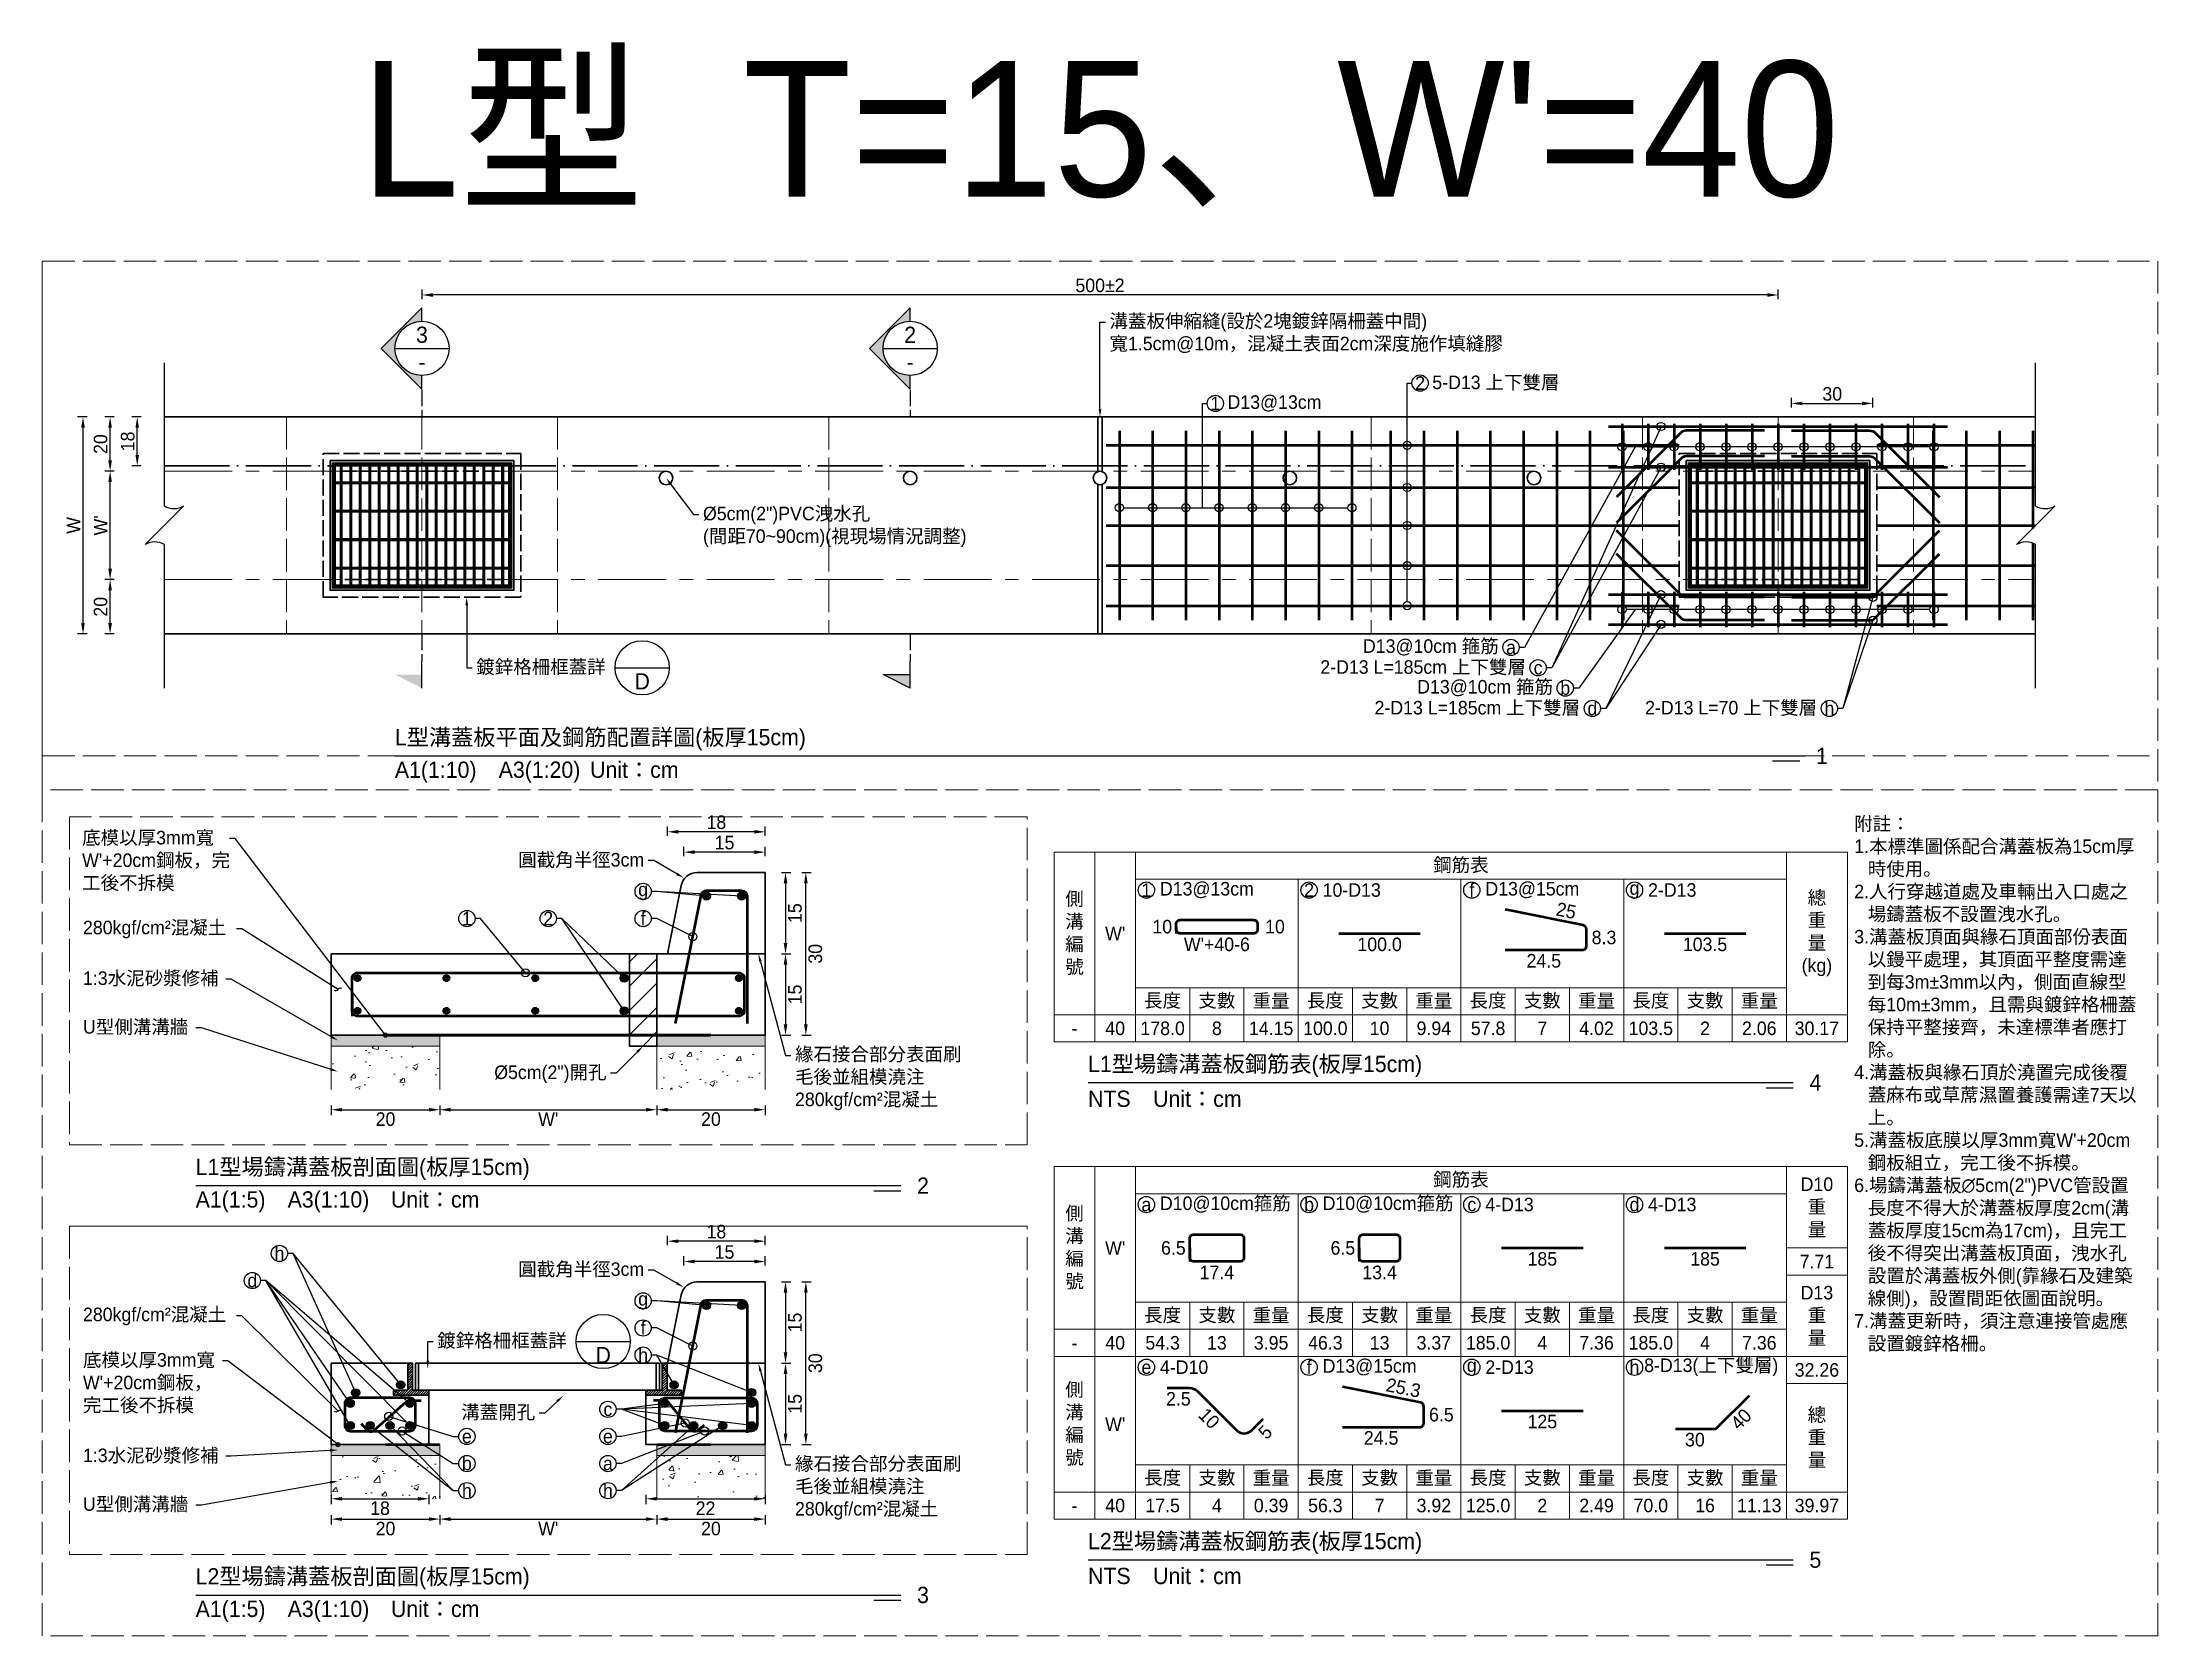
# Model space of a CAD drawing. Extents: x -2931 to 4779, y -2120 to 304.
# Drawn here: x -971 to -191, y -650 to -63 of the extents above; entities that cross this region are included whole.
import ezdxf
from ezdxf import colors
from ezdxf.entities.mleader import LeaderData, LeaderLine
from ezdxf.math import Vec2, Vec3

# ---------------------------------------------------------------- set-up
doc = ezdxf.new("R2010")
doc.units = 0
doc.header["$MEASUREMENT"] = 0
for name, pattern in [('ACAD_ISO02W100', [15, 12, -3]), ('ACAD_ISO04W100', [30, 24, -3, 0, -3]), ('CENTERX2', [4, 2.5, -0.5, 0.5, -0.5])]:
    doc.linetypes.add(name, pattern=pattern)
for name, color, linetype, lineweight in [('一、1.基本-圖框', 7, 'Continuous', 20), ('二、1.繪圖-既有設施', 8, 'Continuous', 20), ('二、2.繪圖-施作項目', 181, 'Continuous', 30), ('二、5.繪圖-鋼筋', 60, 'Continuous', 50), ('二、6.繪圖-其他施作項目', 35, 'Continuous', 30)]:
    doc.layers.add(name, color=color, linetype=linetype, lineweight=lineweight)
doc.layers.add('一、4.基本-隱藏', color=9, linetype='ACAD_ISO02W100', lineweight=20, plot=False)
doc.layers.add('三、1.文字-說明文字', color=2, linetype='Continuous')
doc.layers.add('三、3.文字-註解文字', color=2, linetype='Continuous')
doc.styles.add('次圖名(詳圖)', font='MS PGothic.ttf', dxfattribs={"height": 6})
doc.styles.add('註解文字', font='MS PGothic.ttf', dxfattribs={"height": 5})
doc.styles.add('註解文字(詳圖)', font='MS PGothic.ttf', dxfattribs={"height": 6})
doc.linetypes.add('ZIGZAG', pattern='A,0.00254,-5.08,[131,ltypeshp.shx,S=5.08,R=0,X=-5.08,Y=0],-10.16,[131,ltypeshp.shx,S=5.08,R=180,X=5.08,Y=0],-5.08', length=20.32254)
doc.dimstyles.new('註解文字', dxfattribs={"dimtxt": 5, "dimasz": 4, "dimexe": 2, "dimexo": 2.5, "dimgap": 1, "dimtad": 2, "dimzin": 0, "dimdsep": 46, "dimtxsty": '註解文字', "dimcen": 0.1, "dimclrd": 256, "dimclre": 256, "dimclrt": 256, "dimadec": 0, "dimazin": 0, "dimtfac": 1, "dimtofl": 0, "dimtmove": 0, "dimatfit": 3, "dimfxl": 1.5, "dimfxlon": 1, "dimtolj": 1, "dimtzin": 0, "dimlwd": -1, "dimlwe": -1, "dimarcsym": 1})
pattern_1 = [(45, (-2036.2158, -37.31), (-2.65165, 2.65165), []), (45, (-2035.332, -37.31), (-2.65165, 2.65165), []), (45, (-2034.448, -37.31), (-2.65165, 2.65165), []), (45, (-2033.564, -37.31), (-2.65165, 2.65165), [])]
pattern_2 = [(45, (-1536.2158, -37.31), (-2.65165, 2.65165), []), (45, (-1535.332, -37.31), (-2.65165, 2.65165), []), (45, (-1534.448, -37.31), (-2.65165, 2.65165), []), (45, (-1533.564, -37.31), (-2.65165, 2.65165), [])]

msp = doc.modelspace()

# ---------------------------------------------------------------- texts
at = {"layer": '一、1.基本-圖框', "char_height": 5, "attachment_point": 5, "style": '註解文字'}
for s, width, insert in [('{\\fMS PGothic|b0|i0|c128|p34;鋼筋表}', 128.86758, (-447.759, -366.464)), ('側溝編號', 5, (-590.259, -391.464)), ('總{\\fMS PGothic|b0|i0|c128|p34;重量(kg)}', 5, (-316.509, -391.464)), ("W'", 17.80786, (-575.259, -391.464)), ('{\\fMS PGothic|b0|i0|c128|p34;長度}', 17.80786, (-557.759, -416.464)), ('支數', 17.80786, (-537.759, -416.464)), ('重量', 17.80786, (-517.759, -416.464)), ('{\\fMS PGothic|b0|i0|c128|p34;長度}', 17.80786, (-497.759, -416.464)), ('支數', 17.80786, (-477.759, -416.464)), ('重量', 17.80786, (-457.759, -416.464)), ('{\\fMS PGothic|b0|i0|c128|p34;長度}', 17.80786, (-437.759, -416.464)), ('支數', 17.80786, (-417.759, -416.464)), ('重量', 17.80786, (-397.759, -416.464)), ('{\\fMS PGothic|b0|i0|c128|p34;長度}', 17.80786, (-377.759, -416.464)), ('支數', 17.80786, (-357.759, -416.464)), ('重量', 17.80786, (-337.759, -416.464)), ('{\\fMS PGothic|b0|i0|c128|p34;鋼筋表}', 128.86758, (-447.759, -482.464)), ('{\\fMS PGothic|b0|i0|c128|p34;D10\\P重量}', 5, (-316.509, -492.464)), ('側溝編號', 5, (-590.259, -507.464)), ("W'", 17.80786, (-575.259, -507.464)), ('{\\fMS PGothic|b0|i0|c128|p34;D13\\P重量}', 5, (-316.509, -532.464)), ('{\\fMS PGothic|b0|i0|c128|p34;長度}', 17.80786, (-557.759, -532.464)), ('支數', 17.80786, (-537.759, -532.464)), ('重量', 17.80786, (-517.759, -532.464)), ('{\\fMS PGothic|b0|i0|c128|p34;長度}', 17.80786, (-497.759, -532.464)), ('支數', 17.80786, (-477.759, -532.464)), ('重量', 17.80786, (-457.759, -532.464)), ('{\\fMS PGothic|b0|i0|c128|p34;長度}', 17.80786, (-437.759, -532.464)), ('支數', 17.80786, (-417.759, -532.464)), ('重量', 17.80786, (-397.759, -532.464)), ('{\\fMS PGothic|b0|i0|c128|p34;長度}', 17.80786, (-377.759, -532.464)), ('支數', 17.80786, (-357.759, -532.464)), ('重量', 17.80786, (-337.759, -532.464)), ('側溝編號', 5, (-590.259, -572.464)), ('總重量', 5, (-316.509, -577.464)), ("W'", 17.80786, (-575.259, -572.464)), ('{\\fMS PGothic|b0|i0|c128|p34;長度}', 17.80786, (-557.759, -592.464)), ('支數', 17.80786, (-537.759, -592.464)), ('重量', 17.80786, (-517.759, -592.464)), ('{\\fMS PGothic|b0|i0|c128|p34;長度}', 17.80786, (-497.759, -592.464)), ('支數', 17.80786, (-477.759, -592.464)), ('重量', 17.80786, (-457.759, -592.464)), ('{\\fMS PGothic|b0|i0|c128|p34;長度}', 17.80786, (-437.759, -592.464)), ('支數', 17.80786, (-417.759, -592.464)), ('重量', 17.80786, (-397.759, -592.464)), ('{\\fMS PGothic|b0|i0|c128|p34;長度}', 17.80786, (-377.759, -592.464)), ('支數', 17.80786, (-357.759, -592.464)), ('重量', 17.80786, (-337.759, -592.464))]:
    msp.add_mtext_dynamic_manual_height_columns(s, width=width, gutter_width=30, heights=[0], dxfattribs=dict(at, insert=insert))
at = {"layer": '三、1.文字-說明文字', "insert": (-302.759, -348.464), "char_height": 5, "attachment_point": 1, "style": '註解文字'}
msp.add_mtext_dynamic_manual_height_columns('{\\fMS PGothic|b0|i0|c128|p34;附註：\\P\\pi-5,l5;1.本標準圖係配合溝蓋板為15cm厚時使用。\\P2.人行穿越道處及車輛出入口處之場鑄蓋板不設置洩水孔。\\P3.溝蓋板頂面與緣石頂面部份表面以鏝平處理，其頂面平整度需達到每3m±3mm以\\fPMingLiU|b0|i0|c136|p18;內\\fMS PGothic|b0|i0|c128|p34;，側面直線型每10m±3mm，且需與鍍鋅格柵蓋保持平整接齊，未達標準者應打除。\\P4.溝蓋板與緣石頂於澆置完成後覆蓋麻布或草蓆濕置養護需達7天以上。\\P5.溝蓋板底膜以厚3mm寬W\'+20cm鋼板組立，完工後不拆模。\\P6.場鑄溝蓋板∅5cm(2")PVC管設置長度不得大於溝蓋板厚度2cm(溝蓋板厚度15cm為17cm)，且完工後不得突出溝蓋板頂面，洩水孔設置於溝蓋板外側(靠緣石及建築線側)，設置間距依圖面\\fPMingLiU|b0|i0|c136|p18;說\\fMS PGothic|b0|i0|c128|p34;明。\\P7.溝蓋更新時，須注意連接管處應設置鍍鋅格柵。}', width=105.64408, gutter_width=30, heights=[0], dxfattribs=at)
at = {"layer": '三、3.文字-註解文字'}
for s, width, gutter_width, insert, char_height, attachment_point, style in [("{\\fMS PGothic|b0|i0|c128|p34;L型  T=15、W}'{\\fMS PGothic|b0|i0|c128|p34;=}4{\\fMS PGothic|b0|i0|c128|p34;0}", 605.90981, 25, (-580.855, -123.464), 50, 8, '註解文字'), ('3', 6.60394, 25, (-830.855, -170.658), 6, 5, '註解文字(詳圖)'), ('2', 6.60394, 25, (-650.855, -170.658), 6, 5, '註解文字(詳圖)'), ('-', 6.60394, 25, (-830.855, -180.658), 6, 5, '註解文字(詳圖)'), ('-', 6.60394, 25, (-650.855, -180.658), 6, 5, '註解文字(詳圖)'), ('2', 8.38231, 30, (-462.83, -188.464), 5, 5, '註解文字'), ('{\\fMS PGothic|b0|i0|c128|p34;5-D13 上下雙層}', 80.33684, 30, (-458.33, -188.464), 5, 4, '註解文字'), ('1', 8.38231, 30, (-538.33, -195.964), 5, 5, '註解文字'), ('{\\fMS PGothic|b0|i0|c128|p34;D13@1}3{\\fMS PGothic|b0|i0|c128|p34;cm}', 15.95159, 30, (-533.83, -195.964), 5, 4, '註解文字'), ('{\\fMS PGothic|b0|i0|c128|p34;D13@10cm }箍筋', 50.0176, 30, (-433.808, -285.964), 5, 6, '註解文字'), ('a', 8.38231, 30, (-429.308, -285.964), 5, 5, '註解文字'), ('D', 6.60394, 25, (-749.658, -298.464), 6, 5, '註解文字(詳圖)'), ('{\\fMS PGothic|b0|i0|c128|p34;2-D13 L=1}8{\\fMS PGothic|b0|i0|c128|p34;5cm }上下雙{\\fMS PGothic|b0|i0|c128|p34;層}', 80.41176, 30, (-423.808, -293.464), 5, 6, '註解文字'), ('c', 8.38231, 30, (-419.308, -293.464), 5, 5, '註解文字'), ('{\\fMS PGothic|b0|i0|c128|p34;D13@10cm }箍筋', 78.12323, 30, (-413.808, -300.964), 5, 6, '註解文字'), ('b', 8.38231, 30, (-409.308, -300.964), 5, 5, '註解文字'), ('{\\fMS PGothic|b0|i0|c128|p34;2-D13 L=1}8{\\fMS PGothic|b0|i0|c128|p34;5cm }上下雙{\\fMS PGothic|b0|i0|c128|p34;層}', 80.14253, 30, (-403.808, -308.464), 5, 6, '註解文字'), ('d', 8.38231, 30, (-399.308, -308.464), 5, 5, '註解文字'), ('{\\fMS PGothic|b0|i0|c128|p34;2-D13 L=70 }上下雙{\\fMS PGothic|b0|i0|c128|p34;層}', 68.00861, 30, (-316.397, -308.464), 5, 6, '註解文字'), ('h', 8.38231, 30, (-311.897, -308.464), 5, 5, '註解文字'), ('{\\fMS PGothic|b0|i0|c128|p34;L型溝蓋板平面及鋼筋配置詳圖(板厚1}5{\\fMS PGothic|b0|i0|c128|p34;cm)}', 215.37549, 15, (-840.855, -319.964), 6, 4, '次圖名(詳圖)'), ('1', 3, 15, (-316.855, -325.964), 6, 4, '次圖名(詳圖)'), ('A1(1:10)\u3000A3(1:20){\\fMS PGothic|b0|i0|c128|p34;^IUnit：cm}', 136.03259, 15, (-840.855, -331.964), 6, 4, '次圖名(詳圖)'), ('g', 8.38231, 30, (-749.307, -375.964), 5, 5, '註解文字'), ('1', 8.38231, 30, (-563.759, -375.464), 5, 5, '註解文字'), ('{\\fMS PGothic|b0|i0|c128|p34;D13@1}3{\\fMS PGothic|b0|i0|c128|p34;cm}', 6.06582, 30, (-558.759, -375.464), 5, 4, '註解文字'), ('2', 8.38231, 30, (-503.759, -375.464), 5, 5, '註解文字'), ('10{\\fMS PGothic|b0|i0|c128|p34;-D13}', 6.06582, 30, (-498.759, -375.464), 5, 4, '註解文字'), ('f', 8.38231, 30, (-443.759, -375.464), 5, 5, '註解文字'), ('D13@15cm', 6.06582, 30, (-438.759, -375.464), 5, 4, '註解文字'), ('g', 8.38231, 30, (-383.759, -375.464), 5, 5, '註解文字'), ('2-D13', 6.06582, 30, (-378.759, -375.464), 5, 4, '註解文字'), ('1', 8.38231, 30, (-814.307, -385.964), 5, 5, '註解文字'), ('2', 8.38231, 30, (-784.307, -385.964), 5, 5, '註解文字'), ('f', 8.38231, 30, (-749.307, -385.964), 5, 5, '註解文字'), ('{\\fMS PGothic|b0|i0|c128|p34;10}', 8.83098, 25, (-554.259, -388.964), 5, 6, '註解文字'), ('\\pi1.29049;{\\fMS PGothic|b0|i0|c128|p34;10}', 8.83098, 25, (-521.259, -388.964), 5, 4, '註解文字'), ("{\\fMS PGothic|b0|i0|c128|p34;W'+40-6}", 5.41119, 25, (-537.759, -392.964), 5, 2, '註解文字'), ('{\\fMS PGothic|b0|i0|c128|p34;100.0}', 5.41119, 25, (-477.759, -392.964), 5, 2, '註解文字'), ('\\pi0.3956;{\\fMS PGothic|b0|i0|c128|p34;8.3}', 8.83098, 25, (-399.956, -392.962), 5, 4, '註解文字'), ('{\\fMS PGothic|b0|i0|c128|p34;103.5}', 5.41119, 25, (-357.759, -392.964), 5, 2, '註解文字'), ('{\\fMS PGothic|b0|i0|c128|p34;24.5}', 5.41119, 25, (-417.206, -399.022), 5, 2, '註解文字'), ('-', 9.06048, 30, (-590.259, -426.464), 5, 5, '註解文字'), ('40', 9.06048, 30, (-575.259, -426.464), 5, 5, '註解文字'), ('178.0', 9.06048, 30, (-557.759, -426.464), 5, 5, '註解文字'), ('8', 9.06048, 30, (-537.759, -426.464), 5, 5, '註解文字'), ('14.15', 9.06048, 30, (-517.759, -426.464), 5, 5, '註解文字'), ('100.0', 9.06048, 30, (-497.759, -426.464), 5, 5, '註解文字'), ('10', 9.06048, 30, (-477.759, -426.464), 5, 5, '註解文字'), ('9.94', 9.06048, 30, (-457.759, -426.464), 5, 5, '註解文字'), ('57.8', 9.06048, 30, (-437.759, -426.464), 5, 5, '註解文字'), ('7', 9.06048, 30, (-417.759, -426.464), 5, 5, '註解文字'), ('4.02', 9.06048, 30, (-397.759, -426.464), 5, 5, '註解文字'), ('103.5', 9.06048, 30, (-377.759, -426.464), 5, 5, '註解文字'), ('2', 9.06048, 30, (-357.759, -426.464), 5, 5, '註解文字'), ('2.06', 9.06048, 30, (-337.759, -426.464), 5, 5, '註解文字'), ('30.17', 9.06048, 30, (-316.509, -426.464), 5, 5, '註解文字'), ('{\\fMS PGothic|b0|i0|c128|p34;L1型場鑄溝蓋板鋼筋表(板厚1}5{\\fMS PGothic|b0|i0|c128|p34;cm)}', 215.37549, 15, (-585.259, -440.464), 6, 4, '次圖名(詳圖)'), ('4', 3, 15, (-319.259, -446.464), 6, 4, '次圖名(詳圖)'), ('NTS{\\fMS PGothic|b0|i0|c128|p34;^IUnit：cm}', 136.03259, 15, (-585.259, -452.464), 6, 4, '次圖名(詳圖)'), ('{\\fMS PGothic|b0|i0|c128|p34;L1型場鑄溝蓋板剖面圖(板厚1}5{\\fMS PGothic|b0|i0|c128|p34;cm)}', 215.37549, 15, (-914.307, -478.464), 6, 4, '次圖名(詳圖)'), ('2', 3, 15, (-648.307, -484.464), 6, 4, '次圖名(詳圖)'), ('{\\fMS PGothic|b0|i0|c128|p34;A1(1:}5{\\fMS PGothic|b0|i0|c128|p34;)\u3000A3(1:}1{\\fMS PGothic|b0|i0|c128|p34;0)^IUnit：cm}', 136.03259, 15, (-914.307, -490.464), 6, 4, '次圖名(詳圖)'), ('a', 8.38231, 30, (-563.759, -491.464), 5, 5, '註解文字'), ('{\\fMS PGothic|b0|i0|c128|p34;D10@10cm}箍筋', 47.56963, 30, (-558.759, -491.464), 5, 4, '註解文字'), ('b', 8.38231, 30, (-503.759, -491.464), 5, 5, '註解文字'), ('{\\fMS PGothic|b0|i0|c128|p34;D10@10cm}箍筋', 48.34498, 30, (-498.759, -491.464), 5, 4, '註解文字'), ('c', 8.38231, 30, (-443.759, -491.464), 5, 5, '註解文字'), ('4{\\fMS PGothic|b0|i0|c128|p34;-D13}', 6.06582, 30, (-438.759, -491.464), 5, 4, '註解文字'), ('d', 8.38231, 30, (-383.759, -491.464), 5, 5, '註解文字'), ('4{\\fMS PGothic|b0|i0|c128|p34;-D13}', 6.06582, 30, (-378.759, -491.464), 5, 4, '註解文字'), ('h', 8.38231, 30, (-883.407, -509.464), 5, 5, '註解文字'), ('{\\fMS PGothic|b0|i0|c128|p34;6.5}', 8.83098, 25, (-549.259, -507.464), 5, 6, '註解文字'), ('{\\fMS PGothic|b0|i0|c128|p34;6.5}', 8.83098, 25, (-486.759, -507.464), 5, 6, '註解文字'), ('{\\fMS PGothic|b0|i0|c128|p34;17.4}', 5.41119, 25, (-537.759, -513.964), 5, 2, '註解文字'), ('{\\fMS PGothic|b0|i0|c128|p34;13.4}', 5.41119, 25, (-477.759, -513.964), 5, 2, '註解文字'), ('{\\fMS PGothic|b0|i0|c128|p34;185}', 5.41119, 25, (-417.759, -508.964), 5, 2, '註解文字'), ('{\\fMS PGothic|b0|i0|c128|p34;185}', 5.41119, 25, (-357.759, -508.964), 5, 2, '註解文字'), ('7.71', 9.06048, 30, (-316.509, -512.464), 5, 5, '註解文字'), ('d', 8.38231, 30, (-893.407, -519.464), 5, 5, '註解文字'), ('g', 8.38231, 30, (-749.307, -526.964), 5, 5, '註解文字'), ('f', 8.38231, 30, (-749.307, -536.964), 5, 5, '註解文字'), ('D', 6.60394, 25, (-764.039, -546.964), 6, 5, '註解文字(詳圖)'), ('h', 8.38231, 30, (-749.307, -546.964), 5, 5, '註解文字'), ('-', 9.06048, 30, (-590.259, -542.464), 5, 5, '註解文字'), ('40', 9.06048, 30, (-575.259, -542.464), 5, 5, '註解文字'), ('54.3', 9.06048, 30, (-557.759, -542.464), 5, 5, '註解文字'), ('13', 9.06048, 30, (-537.759, -542.464), 5, 5, '註解文字'), ('3.95', 9.06048, 30, (-517.759, -542.464), 5, 5, '註解文字'), ('46.3', 9.06048, 30, (-497.759, -542.464), 5, 5, '註解文字'), ('13', 9.06048, 30, (-477.759, -542.464), 5, 5, '註解文字'), ('3.37', 9.06048, 30, (-457.759, -542.464), 5, 5, '註解文字'), ('185.0', 9.06048, 30, (-437.759, -542.464), 5, 5, '註解文字'), ('4', 9.06048, 30, (-417.759, -542.464), 5, 5, '註解文字'), ('7.36', 9.06048, 30, (-397.759, -542.464), 5, 5, '註解文字'), ('185.0', 9.06048, 30, (-377.759, -542.464), 5, 5, '註解文字'), ('4', 9.06048, 30, (-357.759, -542.464), 5, 5, '註解文字'), ('7.36', 9.06048, 30, (-337.759, -542.464), 5, 5, '註解文字'), ('e', 8.38231, 30, (-563.759, -551.464), 5, 5, '註解文字'), ('4-D10', 6.06582, 30, (-558.759, -551.464), 5, 4, '註解文字'), ('f', 8.38231, 30, (-503.759, -551.464), 5, 5, '註解文字'), ('{\\fMS PGothic|b0|i0|c128|p34;D13@1}5{\\fMS PGothic|b0|i0|c128|p34;cm}', 6.06582, 30, (-498.759, -551.464), 5, 4, '註解文字'), ('g', 8.38231, 30, (-443.759, -551.464), 5, 5, '註解文字'), ('2-D13', 6.06582, 30, (-438.759, -551.464), 5, 4, '註解文字'), ('h', 8.38231, 30, (-383.759, -551.464), 5, 5, '註解文字'), ('{\\fMS PGothic|b0|i0|c128|p34;8-D13(}上下雙{\\fMS PGothic|b0|i0|c128|p34;層)}', 52.84713, 30, (-380.211, -551.464), 5, 4, '註解文字'), ('32.26', 9.06048, 30, (-316.509, -552.464), 5, 5, '註解文字'), ('{\\fMS PGothic|b0|i0|c128|p34;2.5}', 5.41119, 25, (-551.959, -560.593), 5, 2, '註解文字'), ('c', 8.38231, 30, (-762.307, -566.964), 5, 5, '註解文字'), ('\\pi0.42401;{\\fMS PGothic|b0|i0|c128|p34;6.5}', 8.83098, 25, (-459.956, -568.962), 5, 4, '註解文字'), ('{\\fMS PGothic|b0|i0|c128|p34;125}', 5.41119, 25, (-417.759, -568.964), 5, 2, '註解文字'), ('e', 8.38231, 30, (-814.307, -576.964), 5, 5, '註解文字'), ('e', 8.38231, 30, (-762.307, -576.964), 5, 5, '註解文字'), ('{\\fMS PGothic|b0|i0|c128|p34;24.5}', 5.41119, 25, (-477.206, -575.022), 5, 2, '註解文字'), ('{\\fMS PGothic|b0|i0|c128|p34;30}', 5.41119, 25, (-361.494, -575.646), 5, 2, '註解文字'), ('b', 8.38231, 30, (-814.307, -586.964), 5, 5, '註解文字'), ('a', 8.38231, 30, (-762.307, -586.964), 5, 5, '註解文字'), ('h', 8.38231, 30, (-814.307, -596.964), 5, 5, '註解文字'), ('h', 8.38231, 30, (-762.307, -596.964), 5, 5, '註解文字'), ('40', 9.06048, 30, (-575.259, -602.464), 5, 5, '註解文字'), ('17.5', 9.06048, 30, (-557.759, -602.464), 5, 5, '註解文字'), ('4', 9.06048, 30, (-537.759, -602.464), 5, 5, '註解文字'), ('0.39', 9.06048, 30, (-517.759, -602.464), 5, 5, '註解文字'), ('56.3', 9.06048, 30, (-497.759, -602.464), 5, 5, '註解文字'), ('7', 9.06048, 30, (-477.759, -602.464), 5, 5, '註解文字'), ('3.92', 9.06048, 30, (-457.759, -602.464), 5, 5, '註解文字'), ('125.0', 9.06048, 30, (-437.759, -602.464), 5, 5, '註解文字'), ('2', 9.06048, 30, (-417.759, -602.464), 5, 5, '註解文字'), ('2.49', 9.06048, 30, (-397.759, -602.464), 5, 5, '註解文字'), ('70.0', 9.06048, 30, (-377.759, -602.464), 5, 5, '註解文字'), ('16', 9.06048, 30, (-357.759, -602.464), 5, 5, '註解文字'), ('11.13', 9.06048, 30, (-337.759, -602.464), 5, 5, '註解文字'), ('39.97', 9.06048, 30, (-316.509, -602.464), 5, 5, '註解文字'), ('-', 9.06048, 30, (-590.259, -602.464), 5, 5, '註解文字'), ('{\\fMS PGothic|b0|i0|c128|p34;L2型場鑄溝蓋板鋼筋表(板厚1}5{\\fMS PGothic|b0|i0|c128|p34;cm)}', 215.37549, 15, (-585.259, -616.464), 6, 4, '次圖名(詳圖)'), ('5', 3, 15, (-319.259, -622.464), 6, 4, '次圖名(詳圖)'), ('{\\fMS PGothic|b0|i0|c128|p34;L2型場鑄溝蓋板剖面圖(板厚1}5{\\fMS PGothic|b0|i0|c128|p34;cm)}', 215.37549, 15, (-914.307, -629.464), 6, 4, '次圖名(詳圖)'), ('NTS{\\fMS PGothic|b0|i0|c128|p34;^IUnit：cm}', 136.03259, 15, (-585.259, -628.464), 6, 4, '次圖名(詳圖)'), ('{\\fMS PGothic|b0|i0|c128|p34;A1(1:}5{\\fMS PGothic|b0|i0|c128|p34;)\u3000A3(1:}1{\\fMS PGothic|b0|i0|c128|p34;0)^IUnit：cm}', 136.03259, 15, (-914.307, -641.464), 6, 4, '次圖名(詳圖)'), ('3', 3, 15, (-648.307, -635.464), 6, 4, '次圖名(詳圖)')]:
    msp.add_mtext_dynamic_manual_height_columns(s, width=width, gutter_width=gutter_width, heights=[0], dxfattribs=dict(at, insert=insert, char_height=char_height, attachment_point=attachment_point, style=style))
at = {"layer": '三、3.文字-註解文字', "char_height": 5, "style": '註解文字'}
for s, insert, attachment_point, rotation in [('{\\fMS PGothic|b0|i0|c128|p34;25}', (-409.471, -385.539), 8, 348.639517), ('{\\fMS PGothic|b0|i0|c128|p34;25.3}', (-469.471, -561.539), 8, 348.639517), ('{\\fMS PGothic|b0|i0|c128|p34;10}', (-538.82, -568.525), 2, 314.931884), ('{\\fMS PGothic|b0|i0|c128|p34;40}', (-346.258, -568.842), 2, 45.186816), ('{\\fMS PGothic|b0|i0|c128|p34;5}', (-521.72, -573.604), 2, 45.416489)]:
    msp.add_mtext_dynamic_manual_height_columns(s, width=5.41119, gutter_width=25, heights=[0], dxfattribs=dict(at, insert=insert, attachment_point=attachment_point, rotation=rotation))

# ---------------------------------------------------------------- blocks, each defined once
blk = doc.blocks.new('*D119')
at = {"layer": 'Defpoints', "color": 0, "transparency": 16777216}
for p in [(-935.85, -200.96), (-925.85, -200.96), (-925.85, -218.96)]:
    blk.add_point(p, dxfattribs=at)
at = {"layer": '三、3.文字-註解文字', "transparency": 16777216}
for p, q in [((-934.35, -200.96), (-937.85, -200.96)), ((-935.85, -214.96), (-935.85, -204.96)), ((-934.35, -218.96), (-937.85, -218.96))]:
    blk.add_line(p, q, dxfattribs=at)
for points in [[(-936.52, -204.96), (-935.19, -204.96), (-935.85, -200.96)], [(-936.52, -214.96), (-935.19, -214.96), (-935.85, -218.96)]]:
    blk.add_solid(points, dxfattribs=at)
at = {"layer": '三、3.文字-註解文字', "transparency": 16777216, "insert": (-939.35, -209.96), "char_height": 5, "attachment_point": 5, "rotation": 90, "style": '註解文字'}
blk.add_mtext('\\A1;18', dxfattribs=at)
blk = doc.blocks.new('*D120')
at = {"layer": 'Defpoints', "color": 0, "transparency": 16777216}
for p in [(-945.85, -200.96), (-925.85, -200.96), (-925.85, -220.96)]:
    blk.add_point(p, dxfattribs=at)
at = {"layer": '三、3.文字-註解文字', "transparency": 16777216}
for p, q in [((-944.35, -200.96), (-947.85, -200.96)), ((-945.85, -216.96), (-945.85, -204.96)), ((-944.35, -220.96), (-947.85, -220.96))]:
    blk.add_line(p, q, dxfattribs=at)
for points in [[(-946.52, -204.96), (-945.19, -204.96), (-945.85, -200.96)], [(-946.52, -216.96), (-945.19, -216.96), (-945.85, -220.96)]]:
    blk.add_solid(points, dxfattribs=at)
at = {"layer": '三、3.文字-註解文字', "transparency": 16777216, "insert": (-949.35, -210.96), "char_height": 5, "attachment_point": 5, "rotation": 90, "style": '註解文字'}
blk.add_mtext('\\A1;20', dxfattribs=at)
blk = doc.blocks.new('*D121')
at = {"layer": 'Defpoints', "color": 0, "transparency": 16777216}
for p in [(-945.85, -220.96), (-925.85, -220.96), (-925.85, -260.96)]:
    blk.add_point(p, dxfattribs=at)
at = {"layer": '三、3.文字-註解文字', "transparency": 16777216}
for p, q in [((-944.35, -220.96), (-947.85, -220.96)), ((-945.85, -256.96), (-945.85, -224.96)), ((-944.35, -260.96), (-947.85, -260.96))]:
    blk.add_line(p, q, dxfattribs=at)
for points in [[(-946.52, -224.96), (-945.19, -224.96), (-945.85, -220.96)], [(-946.52, -256.96), (-945.19, -256.96), (-945.85, -260.96)]]:
    blk.add_solid(points, dxfattribs=at)
at = {"layer": '三、3.文字-註解文字', "transparency": 16777216, "insert": (-949.35, -240.96), "char_height": 5, "attachment_point": 5, "rotation": 90, "style": '註解文字'}
blk.add_mtext("\\A1;W'", dxfattribs=at)
blk = doc.blocks.new('*D122')
at = {"layer": 'Defpoints', "color": 0, "transparency": 16777216}
for p in [(-945.85, -260.96), (-925.85, -260.96), (-925.85, -280.96)]:
    blk.add_point(p, dxfattribs=at)
at = {"layer": '三、3.文字-註解文字', "transparency": 16777216}
for p, q in [((-944.35, -260.96), (-947.85, -260.96)), ((-945.85, -276.96), (-945.85, -264.96)), ((-944.35, -280.96), (-947.85, -280.96))]:
    blk.add_line(p, q, dxfattribs=at)
for points in [[(-946.52, -264.96), (-945.19, -264.96), (-945.85, -260.96)], [(-946.52, -276.96), (-945.19, -276.96), (-945.85, -280.96)]]:
    blk.add_solid(points, dxfattribs=at)
at = {"layer": '三、3.文字-註解文字', "transparency": 16777216, "insert": (-949.35, -270.96), "char_height": 5, "attachment_point": 5, "rotation": 90, "style": '註解文字'}
blk.add_mtext('\\A1;20', dxfattribs=at)
blk = doc.blocks.new('*D123')
at = {"layer": 'Defpoints', "color": 0, "transparency": 16777216}
for p in [(-955.85, -200.96), (-925.85, -200.96), (-925.85, -280.96)]:
    blk.add_point(p, dxfattribs=at)
at = {"layer": '三、3.文字-註解文字', "transparency": 16777216}
for p, q in [((-954.35, -200.96), (-957.85, -200.96)), ((-955.85, -276.96), (-955.85, -204.96)), ((-954.35, -280.96), (-957.85, -280.96))]:
    blk.add_line(p, q, dxfattribs=at)
for points in [[(-956.52, -204.96), (-955.19, -204.96), (-955.85, -200.96)], [(-956.52, -276.96), (-955.19, -276.96), (-955.85, -280.96)]]:
    blk.add_solid(points, dxfattribs=at)
at = {"layer": '三、3.文字-註解文字', "transparency": 16777216, "insert": (-959.35, -240.96), "char_height": 5, "attachment_point": 5, "rotation": 90, "style": '註解文字'}
blk.add_mtext('\\A1;W', dxfattribs=at)
blk = doc.blocks.new('_None')
blk = doc.blocks.new('_Small')
at = {"color": 0, "linetype": 'ByBlock', "lineweight": -2}
blk.add_circle((0, 0), 0.25, dxfattribs=at)
blk = doc.blocks.new('*D124')
at = {"layer": 'Defpoints', "color": 0, "transparency": 16777216}
for p in [(-830.85, -155.96), (-830.85, -200.96), (-330.85, -200.96)]:
    blk.add_point(p, dxfattribs=at)
at = {"layer": '三、3.文字-註解文字', "transparency": 16777216}
for p, q in [((-830.85, -157.46), (-830.85, -153.96)), ((-334.85, -155.96), (-826.85, -155.96)), ((-330.85, -157.46), (-330.85, -153.96))]:
    blk.add_line(p, q, dxfattribs=at)
for points in [[(-826.85, -155.3), (-826.85, -156.63), (-830.85, -155.96)], [(-334.85, -155.3), (-334.85, -156.63), (-330.85, -155.96)]]:
    blk.add_solid(points, dxfattribs=at)
at = {"layer": '三、3.文字-註解文字', "transparency": 16777216, "insert": (-580.85, -152.46), "char_height": 5, "attachment_point": 5, "style": '註解文字'}
blk.add_mtext('\\A1;500±2', dxfattribs=at)
blk = doc.blocks.new('_Integral')
at = {"color": 0, "linetype": 'ByBlock', "lineweight": -2}
for centre, start, end in [((0.44, -0.09), 102, 168), ((-0.44, 0.09), 282, 348)]:
    blk.add_arc(centre, 0.454, start, end, dxfattribs=at)
blk = doc.blocks.new('*D138')
at = {"layer": 'Defpoints', "color": 0, "transparency": 16777216}
for p in [(-864.31, -436.96), (-824.31, -436.96), (-824.31, -456.46)]:
    blk.add_point(p, dxfattribs=at)
at = {"layer": '三、3.文字-註解文字', "transparency": 16777216}
for p, q in [((-864.31, -454.96), (-864.31, -458.46)), ((-860.31, -456.46), (-828.31, -456.46)), ((-824.31, -454.96), (-824.31, -458.46))]:
    blk.add_line(p, q, dxfattribs=at)
for points in [[(-860.31, -455.8), (-860.31, -457.13), (-864.31, -456.46)], [(-828.31, -455.8), (-828.31, -457.13), (-824.31, -456.46)]]:
    blk.add_solid(points, dxfattribs=at)
at = {"layer": '三、3.文字-註解文字', "transparency": 16777216, "insert": (-844.31, -459.96), "char_height": 5, "attachment_point": 5, "style": '註解文字'}
blk.add_mtext('\\A1;20', dxfattribs=at)
blk = doc.blocks.new('*D139')
at = {"layer": 'Defpoints', "color": 0, "transparency": 16777216}
for p in [(-824.31, -436.96), (-744.31, -436.96), (-744.31, -456.46)]:
    blk.add_point(p, dxfattribs=at)
at = {"layer": '三、3.文字-註解文字', "transparency": 16777216}
for p, q in [((-824.31, -454.96), (-824.31, -458.46)), ((-820.31, -456.46), (-748.31, -456.46)), ((-744.31, -454.96), (-744.31, -458.46))]:
    blk.add_line(p, q, dxfattribs=at)
for points in [[(-820.31, -455.8), (-820.31, -457.13), (-824.31, -456.46)], [(-748.31, -455.8), (-748.31, -457.13), (-744.31, -456.46)]]:
    blk.add_solid(points, dxfattribs=at)
at = {"layer": '三、3.文字-註解文字', "transparency": 16777216, "insert": (-784.31, -459.96), "char_height": 5, "attachment_point": 5, "style": '註解文字'}
blk.add_mtext("\\A1;W'", dxfattribs=at)
blk = doc.blocks.new('*D140')
at = {"layer": 'Defpoints', "color": 0, "transparency": 16777216}
for p in [(-744.31, -436.96), (-704.31, -436.96), (-704.31, -456.46)]:
    blk.add_point(p, dxfattribs=at)
at = {"layer": '三、3.文字-註解文字', "transparency": 16777216}
for p, q in [((-744.31, -454.96), (-744.31, -458.46)), ((-740.31, -456.46), (-708.31, -456.46)), ((-704.31, -454.96), (-704.31, -458.46))]:
    blk.add_line(p, q, dxfattribs=at)
for points in [[(-740.31, -455.8), (-740.31, -457.13), (-744.31, -456.46)], [(-708.31, -455.8), (-708.31, -457.13), (-704.31, -456.46)]]:
    blk.add_solid(points, dxfattribs=at)
at = {"layer": '三、3.文字-註解文字', "transparency": 16777216, "insert": (-724.31, -459.96), "char_height": 5, "attachment_point": 5, "style": '註解文字'}
blk.add_mtext('\\A1;20', dxfattribs=at)
blk = doc.blocks.new('*D135')
at = {"layer": 'Defpoints', "color": 0, "transparency": 16777216}
for p in [(-734.31, -361.46), (-734.31, -370.96), (-704.31, -370.96)]:
    blk.add_point(p, dxfattribs=at)
at = {"layer": '三、3.文字-註解文字', "transparency": 16777216}
for p, q in [((-734.31, -362.96), (-734.31, -359.46)), ((-708.31, -361.46), (-730.31, -361.46)), ((-704.31, -362.96), (-704.31, -359.46))]:
    blk.add_line(p, q, dxfattribs=at)
for points in [[(-730.31, -360.8), (-730.31, -362.13), (-734.31, -361.46)], [(-708.31, -360.8), (-708.31, -362.13), (-704.31, -361.46)]]:
    blk.add_solid(points, dxfattribs=at)
at = {"layer": '三、3.文字-註解文字', "transparency": 16777216, "insert": (-719.31, -357.96), "char_height": 5, "attachment_point": 5, "style": '註解文字'}
blk.add_mtext('\\A1;15', dxfattribs=at)
blk = doc.blocks.new('*D136')
at = {"layer": 'Defpoints', "color": 0, "transparency": 16777216}
for p in [(-740.31, -353.96), (-740.31, -400.96), (-704.31, -400.96)]:
    blk.add_point(p, dxfattribs=at)
at = {"layer": '三、3.文字-註解文字', "transparency": 16777216}
for p, q in [((-740.31, -355.46), (-740.31, -351.96)), ((-708.31, -353.96), (-736.31, -353.96)), ((-704.31, -355.46), (-704.31, -351.96))]:
    blk.add_line(p, q, dxfattribs=at)
for points in [[(-736.31, -353.3), (-736.31, -354.63), (-740.31, -353.96)], [(-708.31, -353.3), (-708.31, -354.63), (-704.31, -353.96)]]:
    blk.add_solid(points, dxfattribs=at)
at = {"layer": '三、3.文字-註解文字', "transparency": 16777216, "insert": (-722.31, -350.46), "char_height": 5, "attachment_point": 5, "style": '註解文字'}
blk.add_mtext('\\A1;18', dxfattribs=at)
blk = doc.blocks.new('*D137')
at = {"layer": 'Defpoints', "color": 0, "transparency": 16777216}
for p in [(-704.31, -368.96), (-704.31, -398.96), (-696.81, -398.96)]:
    blk.add_point(p, dxfattribs=at)
at = {"layer": '三、3.文字-註解文字', "transparency": 16777216}
for p, q in [((-698.31, -368.96), (-694.81, -368.96)), ((-696.81, -372.96), (-696.81, -394.96)), ((-698.31, -398.96), (-694.81, -398.96))]:
    blk.add_line(p, q, dxfattribs=at)
for points in [[(-697.47, -372.96), (-696.14, -372.96), (-696.81, -368.96)], [(-697.47, -394.96), (-696.14, -394.96), (-696.81, -398.96)]]:
    blk.add_solid(points, dxfattribs=at)
at = {"layer": '三、3.文字-註解文字', "transparency": 16777216, "insert": (-693.31, -383.96), "char_height": 5, "attachment_point": 5, "rotation": 90, "style": '註解文字'}
blk.add_mtext('\\A1;15', dxfattribs=at)
blk = doc.blocks.new('*D141')
at = {"layer": 'Defpoints', "color": 0, "transparency": 16777216}
for p in [(-704.31, -398.96), (-704.31, -428.96), (-696.81, -428.96)]:
    blk.add_point(p, dxfattribs=at)
at = {"layer": '三、3.文字-註解文字', "transparency": 16777216}
for p, q in [((-698.31, -398.96), (-694.81, -398.96)), ((-696.81, -402.96), (-696.81, -424.96)), ((-698.31, -428.96), (-694.81, -428.96))]:
    blk.add_line(p, q, dxfattribs=at)
for points in [[(-697.47, -402.96), (-696.14, -402.96), (-696.81, -398.96)], [(-697.47, -424.96), (-696.14, -424.96), (-696.81, -428.96)]]:
    blk.add_solid(points, dxfattribs=at)
at = {"layer": '三、3.文字-註解文字', "transparency": 16777216, "insert": (-693.31, -413.96), "char_height": 5, "attachment_point": 5, "rotation": 90, "style": '註解文字'}
blk.add_mtext('\\A1;15', dxfattribs=at)
blk = doc.blocks.new('*D142')
at = {"layer": 'Defpoints', "color": 0, "transparency": 16777216}
for p in [(-704.31, -368.96), (-689.31, -368.96), (-704.31, -428.96)]:
    blk.add_point(p, dxfattribs=at)
at = {"layer": '三、3.文字-註解文字', "transparency": 16777216}
for p, q in [((-690.81, -368.96), (-687.31, -368.96)), ((-689.31, -424.96), (-689.31, -372.96)), ((-690.81, -428.96), (-687.31, -428.96))]:
    blk.add_line(p, q, dxfattribs=at)
for points in [[(-689.97, -372.96), (-688.64, -372.96), (-689.31, -368.96)], [(-689.97, -424.96), (-688.64, -424.96), (-689.31, -428.96)]]:
    blk.add_solid(points, dxfattribs=at)
at = {"layer": '三、3.文字-註解文字', "transparency": 16777216, "insert": (-685.81, -398.96), "char_height": 5, "attachment_point": 5, "rotation": 90, "style": '註解文字'}
blk.add_mtext('\\A1;30', dxfattribs=at)
blk = doc.blocks.new('*D125')
at = {"layer": 'Defpoints', "color": 0, "transparency": 16777216}
for p in [(-864.31, -587.96), (-824.31, -587.96), (-824.31, -607.46)]:
    blk.add_point(p, dxfattribs=at)
at = {"layer": '三、3.文字-註解文字', "transparency": 16777216}
for p, q in [((-864.31, -605.96), (-864.31, -609.46)), ((-860.31, -607.46), (-828.31, -607.46)), ((-824.31, -605.96), (-824.31, -609.46))]:
    blk.add_line(p, q, dxfattribs=at)
for points in [[(-860.31, -606.8), (-860.31, -608.13), (-864.31, -607.46)], [(-828.31, -606.8), (-828.31, -608.13), (-824.31, -607.46)]]:
    blk.add_solid(points, dxfattribs=at)
at = {"layer": '三、3.文字-註解文字', "transparency": 16777216, "insert": (-844.31, -610.96), "char_height": 5, "attachment_point": 5, "style": '註解文字'}
blk.add_mtext('\\A1;20', dxfattribs=at)
blk = doc.blocks.new('*D126')
at = {"layer": 'Defpoints', "color": 0, "transparency": 16777216}
for p in [(-824.31, -587.96), (-744.31, -587.96), (-744.31, -607.46)]:
    blk.add_point(p, dxfattribs=at)
at = {"layer": '三、3.文字-註解文字', "transparency": 16777216}
for p, q in [((-824.31, -605.96), (-824.31, -609.46)), ((-820.31, -607.46), (-748.31, -607.46)), ((-744.31, -605.96), (-744.31, -609.46))]:
    blk.add_line(p, q, dxfattribs=at)
for points in [[(-820.31, -606.8), (-820.31, -608.13), (-824.31, -607.46)], [(-748.31, -606.8), (-748.31, -608.13), (-744.31, -607.46)]]:
    blk.add_solid(points, dxfattribs=at)
at = {"layer": '三、3.文字-註解文字', "transparency": 16777216, "insert": (-784.31, -610.96), "char_height": 5, "attachment_point": 5, "style": '註解文字'}
blk.add_mtext("\\A1;W'", dxfattribs=at)
blk = doc.blocks.new('*D127')
at = {"layer": 'Defpoints', "color": 0, "transparency": 16777216}
for p in [(-744.31, -587.96), (-704.31, -587.96), (-704.31, -607.46)]:
    blk.add_point(p, dxfattribs=at)
at = {"layer": '三、3.文字-註解文字', "transparency": 16777216}
for p, q in [((-744.31, -605.96), (-744.31, -609.46)), ((-740.31, -607.46), (-708.31, -607.46)), ((-704.31, -605.96), (-704.31, -609.46))]:
    blk.add_line(p, q, dxfattribs=at)
for points in [[(-740.31, -606.8), (-740.31, -608.13), (-744.31, -607.46)], [(-708.31, -606.8), (-708.31, -608.13), (-704.31, -607.46)]]:
    blk.add_solid(points, dxfattribs=at)
at = {"layer": '三、3.文字-註解文字', "transparency": 16777216, "insert": (-724.31, -610.96), "char_height": 5, "attachment_point": 5, "style": '註解文字'}
blk.add_mtext('\\A1;20', dxfattribs=at)
blk = doc.blocks.new('*D128')
at = {"layer": 'Defpoints', "color": 0, "transparency": 16777216}
for p in [(-734.31, -512.46), (-734.31, -521.96), (-704.31, -521.96)]:
    blk.add_point(p, dxfattribs=at)
at = {"layer": '三、3.文字-註解文字', "transparency": 16777216}
for p, q in [((-734.31, -513.96), (-734.31, -510.46)), ((-708.31, -512.46), (-730.31, -512.46)), ((-704.31, -513.96), (-704.31, -510.46))]:
    blk.add_line(p, q, dxfattribs=at)
for points in [[(-730.31, -511.8), (-730.31, -513.13), (-734.31, -512.46)], [(-708.31, -511.8), (-708.31, -513.13), (-704.31, -512.46)]]:
    blk.add_solid(points, dxfattribs=at)
at = {"layer": '三、3.文字-註解文字', "transparency": 16777216, "insert": (-719.31, -508.96), "char_height": 5, "attachment_point": 5, "style": '註解文字'}
blk.add_mtext('\\A1;15', dxfattribs=at)
blk = doc.blocks.new('*D129')
at = {"layer": 'Defpoints', "color": 0, "transparency": 16777216}
for p in [(-740.31, -504.96), (-740.31, -551.96), (-704.31, -551.96)]:
    blk.add_point(p, dxfattribs=at)
at = {"layer": '三、3.文字-註解文字', "transparency": 16777216}
for p, q in [((-740.31, -506.46), (-740.31, -502.96)), ((-708.31, -504.96), (-736.31, -504.96)), ((-704.31, -506.46), (-704.31, -502.96))]:
    blk.add_line(p, q, dxfattribs=at)
for points in [[(-736.31, -504.3), (-736.31, -505.63), (-740.31, -504.96)], [(-708.31, -504.3), (-708.31, -505.63), (-704.31, -504.96)]]:
    blk.add_solid(points, dxfattribs=at)
at = {"layer": '三、3.文字-註解文字', "transparency": 16777216, "insert": (-722.31, -501.46), "char_height": 5, "attachment_point": 5, "style": '註解文字'}
blk.add_mtext('\\A1;18', dxfattribs=at)
blk = doc.blocks.new('*D130')
at = {"layer": 'Defpoints', "color": 0, "transparency": 16777216}
for p in [(-704.31, -519.96), (-704.31, -549.96), (-696.81, -549.96)]:
    blk.add_point(p, dxfattribs=at)
at = {"layer": '三、3.文字-註解文字', "transparency": 16777216}
for p, q in [((-698.31, -519.96), (-694.81, -519.96)), ((-696.81, -523.96), (-696.81, -545.96)), ((-698.31, -549.96), (-694.81, -549.96))]:
    blk.add_line(p, q, dxfattribs=at)
for points in [[(-697.47, -523.96), (-696.14, -523.96), (-696.81, -519.96)], [(-697.47, -545.96), (-696.14, -545.96), (-696.81, -549.96)]]:
    blk.add_solid(points, dxfattribs=at)
at = {"layer": '三、3.文字-註解文字', "transparency": 16777216, "insert": (-693.31, -534.96), "char_height": 5, "attachment_point": 5, "rotation": 90, "style": '註解文字'}
blk.add_mtext('\\A1;15', dxfattribs=at)
blk = doc.blocks.new('*D131')
at = {"layer": 'Defpoints', "color": 0, "transparency": 16777216}
for p in [(-704.31, -549.96), (-704.31, -579.96), (-696.81, -579.96)]:
    blk.add_point(p, dxfattribs=at)
at = {"layer": '三、3.文字-註解文字', "transparency": 16777216}
for p, q in [((-698.31, -549.96), (-694.81, -549.96)), ((-696.81, -553.96), (-696.81, -575.96)), ((-698.31, -579.96), (-694.81, -579.96))]:
    blk.add_line(p, q, dxfattribs=at)
for points in [[(-697.47, -553.96), (-696.14, -553.96), (-696.81, -549.96)], [(-697.47, -575.96), (-696.14, -575.96), (-696.81, -579.96)]]:
    blk.add_solid(points, dxfattribs=at)
at = {"layer": '三、3.文字-註解文字', "transparency": 16777216, "insert": (-693.31, -564.96), "char_height": 5, "attachment_point": 5, "rotation": 90, "style": '註解文字'}
blk.add_mtext('\\A1;15', dxfattribs=at)
blk = doc.blocks.new('*D132')
at = {"layer": 'Defpoints', "color": 0, "transparency": 16777216}
for p in [(-704.31, -519.96), (-689.31, -519.96), (-704.31, -579.96)]:
    blk.add_point(p, dxfattribs=at)
at = {"layer": '三、3.文字-註解文字', "transparency": 16777216}
for p, q in [((-690.81, -519.96), (-687.31, -519.96)), ((-689.31, -575.96), (-689.31, -523.96)), ((-690.81, -579.96), (-687.31, -579.96))]:
    blk.add_line(p, q, dxfattribs=at)
for points in [[(-689.97, -523.96), (-688.64, -523.96), (-689.31, -519.96)], [(-689.97, -575.96), (-688.64, -575.96), (-689.31, -579.96)]]:
    blk.add_solid(points, dxfattribs=at)
at = {"layer": '三、3.文字-註解文字', "transparency": 16777216, "insert": (-685.81, -549.96), "char_height": 5, "attachment_point": 5, "rotation": 90, "style": '註解文字'}
blk.add_mtext('\\A1;30', dxfattribs=at)
blk = doc.blocks.new('*D133')
at = {"layer": 'Defpoints', "color": 0, "transparency": 16777216}
for p in [(-864.31, -577.96), (-828.31, -577.96), (-828.31, -599.96)]:
    blk.add_point(p, dxfattribs=at)
at = {"layer": '三、3.文字-註解文字', "transparency": 16777216}
for p, q in [((-864.31, -598.46), (-864.31, -601.96)), ((-860.31, -599.96), (-832.31, -599.96)), ((-828.31, -598.46), (-828.31, -601.96))]:
    blk.add_line(p, q, dxfattribs=at)
for points in [[(-860.31, -599.3), (-860.31, -600.63), (-864.31, -599.96)], [(-832.31, -599.3), (-832.31, -600.63), (-828.31, -599.96)]]:
    blk.add_solid(points, dxfattribs=at)
at = {"layer": '三、3.文字-註解文字', "transparency": 16777216, "insert": (-846.31, -603.46), "char_height": 5, "attachment_point": 5, "style": '註解文字'}
blk.add_mtext('\\A1;18', dxfattribs=at)
blk = doc.blocks.new('*D134')
at = {"layer": 'Defpoints', "color": 0, "transparency": 16777216}
for p in [(-748.31, -577.96), (-704.31, -577.96), (-704.31, -599.96)]:
    blk.add_point(p, dxfattribs=at)
at = {"layer": '三、3.文字-註解文字', "transparency": 16777216}
for p, q in [((-748.31, -598.46), (-748.31, -601.96)), ((-744.31, -599.96), (-708.31, -599.96)), ((-704.31, -598.46), (-704.31, -601.96))]:
    blk.add_line(p, q, dxfattribs=at)
for points in [[(-744.31, -599.3), (-744.31, -600.63), (-748.31, -599.96)], [(-708.31, -599.3), (-708.31, -600.63), (-704.31, -599.96)]]:
    blk.add_solid(points, dxfattribs=at)
at = {"layer": '三、3.文字-註解文字', "transparency": 16777216, "insert": (-726.31, -603.46), "char_height": 5, "attachment_point": 5, "style": '註解文字'}
blk.add_mtext('\\A1;22', dxfattribs=at)
blk = doc.blocks.new('*D157')
at = {"layer": 'Defpoints', "color": 0, "linetype": 'Continuous', "transparency": 16777216}
for p in [(-295.85, -195.96), (-325.85, -205.96), (-295.85, -205.96)]:
    blk.add_point(p, dxfattribs=at)
at = {"layer": '三、3.文字-註解文字', "transparency": 16777216}
for p, q in [((-325.85, -197.46), (-325.85, -193.96)), ((-295.85, -197.46), (-295.85, -193.96)), ((-321.85, -195.96), (-299.85, -195.96))]:
    blk.add_line(p, q, dxfattribs=at)
at = {"layer": '三、3.文字-註解文字', "linetype": 'Continuous', "transparency": 16777216}
for points in [[(-321.85, -195.3), (-321.85, -196.63), (-325.85, -195.96)], [(-299.85, -195.3), (-299.85, -196.63), (-295.85, -195.96)]]:
    blk.add_solid(points, dxfattribs=at)
at = {"layer": '三、3.文字-註解文字', "linetype": 'Continuous', "transparency": 16777216, "insert": (-310.85, -192.46), "char_height": 5, "attachment_point": 5, "style": '註解文字'}
blk.add_mtext('\\A1;30', dxfattribs=at)

# ---------------------------------------------------------------- dimensions: what is measured, and where the dimension line sits
at = {"layer": '三、3.文字-註解文字'}
for base, p1, p2, text, picture, middle in [((-830.855, -155.964), (-330.855, -200.964), (-830.855, -200.964), '500±2', '*D124', (-580.855, -152.464)), ((-740.307, -353.964), (-704.307, -400.964), (-740.307, -400.964), '18', '*D136', (-722.307, -350.464)), ((-734.307, -361.464), (-704.307, -370.964), (-734.307, -370.964), '15', '*D135', (-719.307, -357.964)), ((-824.307, -456.464), (-864.307, -436.964), (-824.307, -436.964), '20', '*D138', (-844.307, -459.964)), ((-744.307, -456.464), (-824.307, -436.964), (-744.307, -436.964), "W'", '*D139', (-784.307, -459.964)), ((-704.307, -456.464), (-744.307, -436.964), (-704.307, -436.964), '20', '*D140', (-724.307, -459.964)), ((-740.307, -504.964), (-704.307, -551.964), (-740.307, -551.964), '18', '*D129', (-722.307, -501.464)), ((-734.307, -512.464), (-704.307, -521.964), (-734.307, -521.964), '15', '*D128', (-719.307, -508.964)), ((-828.307, -599.964), (-864.307, -577.964), (-828.307, -577.964), '18', '*D133', (-846.307, -603.464)), ((-704.307, -599.964), (-748.307, -577.964), (-704.307, -577.964), '22', '*D134', (-726.307, -603.464)), ((-824.307, -607.464), (-864.307, -587.964), (-824.307, -587.964), '20', '*D125', (-844.307, -610.964)), ((-744.307, -607.464), (-824.307, -587.964), (-744.307, -587.964), "W'", '*D126', (-784.307, -610.964)), ((-704.307, -607.464), (-744.307, -587.964), (-704.307, -587.964), '20', '*D127', (-724.307, -610.964))]:
    dim = msp.add_linear_dim(base=base, p1=p1, p2=p2, text=text, dimstyle='註解文字', dxfattribs=at)
    dim.commit()
    dim.dimension.update_dxf_attribs({"geometry": picture, "text_midpoint": middle})
at = {"layer": '三、3.文字-註解文字', "linetype": 'Continuous'}
dim = msp.add_linear_dim(base=(-295.855, -195.964), p1=(-325.855, -205.964), p2=(-295.855, -205.964), text='30', dimstyle='註解文字', dxfattribs=at)
dim.commit()
dim.dimension.update_dxf_attribs({"geometry": '*D157', "text_midpoint": (-310.855, -192.464)})
at = {"layer": '三、3.文字-註解文字'}
for base, p1, p2, text, picture, middle in [((-955.855, -200.964), (-925.855, -280.964), (-925.855, -200.964), 'W', '*D123', (-959.355, -240.964)), ((-945.855, -200.964), (-925.855, -220.964), (-925.855, -200.964), '20', '*D120', (-949.355, -210.964)), ((-935.855, -200.964), (-925.855, -218.964), (-925.855, -200.964), '18', '*D119', (-939.355, -209.964)), ((-945.855, -220.964), (-925.855, -260.964), (-925.855, -220.964), "W'", '*D121', (-949.355, -240.964)), ((-945.855, -260.964), (-925.855, -280.964), (-925.855, -260.964), '20', '*D122', (-949.355, -270.964)), ((-696.807, -398.964), (-704.307, -368.964), (-704.307, -398.964), '15', '*D137', (-693.307, -383.964)), ((-689.307, -368.964), (-704.307, -428.964), (-704.307, -368.964), '30', '*D142', (-685.807, -398.964)), ((-696.807, -428.964), (-704.307, -398.964), (-704.307, -428.964), '15', '*D141', (-693.307, -413.964)), ((-696.807, -549.964), (-704.307, -519.964), (-704.307, -549.964), '15', '*D130', (-693.307, -534.964)), ((-689.307, -519.964), (-704.307, -579.964), (-704.307, -519.964), '30', '*D132', (-685.807, -549.964)), ((-696.807, -579.964), (-704.307, -549.964), (-704.307, -579.964), '15', '*D131', (-693.307, -564.964))]:
    dim = msp.add_linear_dim(base=base, p1=p1, p2=p2, angle=90, text=text, dimstyle='註解文字', dxfattribs=at)
    dim.commit()
    dim.dimension.update_dxf_attribs({"geometry": picture, "text_midpoint": middle})

# ---------------------------------------------------------------- hatches: boundary and pattern name
at = {"layer": '三、3.文字-註解文字'}
h = msp.add_hatch(color=256, dxfattribs=at)
h.dxf.hatch_style = 1
h.paths.add_polyline_path([(-830.855, -160.658), (-845.855, -175.658), (-830.855, -190.658), (-830.855, -185.658, -0.4142136), (-840.855, -175.658, -0.4142136), (-830.855, -165.658)])
h = msp.add_hatch(color=256, dxfattribs=at)
h.dxf.hatch_style = 1
h.paths.add_polyline_path([(-650.855, -160.658), (-665.855, -175.658), (-650.855, -190.658), (-650.855, -185.658, -0.4142136), (-660.855, -175.658, -0.4142136), (-650.855, -165.658)])
h = msp.add_hatch(color=256, dxfattribs=at)
h.dxf.hatch_style = 1
h.paths.add_polyline_path([(-840.855, -295.964), (-830.855, -300.964), (-830.855, -295.964)])
h = msp.add_hatch(color=256, dxfattribs=at)
h.dxf.hatch_style = 1
h.paths.add_polyline_path([(-660.855, -295.964), (-650.855, -300.964), (-650.855, -295.964)])
at = {"layer": '二、1.繪圖-既有設施'}
h = msp.add_hatch(dxfattribs=at)
h.set_pattern_fill('CROSS', color=256, scale=0.2)
h.set_pattern_definition([(0, (-455993.2273, -666841.6937), (1.27, 1.27), [0.635, -1.905]), (90, (-455992.9098, -666842.0112), (-1.27, 1.27), [0.635, -1.905])])
h.paths.add_polyline_path([(-824.307, -428.964), (-864.307, -428.964), (-864.307, -432.964), (-824.307, -432.964)])
h.paths.add_polyline_path([(-704.307, -428.964), (-744.307, -428.964), (-744.307, -432.964), (-704.307, -432.964)])
h = msp.add_hatch(dxfattribs=at)
h.set_pattern_fill('AR-CONC', color=256, scale=0.1)
h.set_pattern_definition([(50, (-455993.227, -666841.694), (18.2184669, -1.59390855), [1.905, -20.955]), (355, (-455993.227, -666841.694), (-3.52434214, 19.10568452), [1.524, -16.7640584]), (100.4514447, (-455991.709, -666841.826), (14.6941247, 17.5117752), [1.6190009, -17.80902446]), (46.1842, (-455993.227, -666836.614), (27.1079041, -4.2042328), [2.8575, -31.4325]), (96.6355576, (-455990.968, -666836.964), (23.7404134, 24.7426125), [2.4285023, -26.7135608]), (351.184151, (-455993.227, -666836.614), (23.7404134, 24.7426125), [2.2859967, -25.1459732]), (21, (-455990.687, -666837.884), (15.16143913, -10.22651982), [1.905, -20.955]), (326, (-455990.687, -666837.884), (6.18020283, 18.4187966), [1.524, -16.764]), (71.451445, (-455989.424, -666838.736), (21.34164193, 8.1922769), [1.6190009, -17.80899376]), (37.5, (-455993.227, -666841.6937), (0.308860325, 8.455503887), [0, -16.5608, 0, -17.018, 0, -16.8275]), (7.5, (-455993.227, -666841.694), (6.68196625, 10.01805748), [0, -9.7028, 0, -16.1798, 0, -6.4135]), (327.5, (-455998.8915, -666841.694), (13.559059517, -0.5728744), [0, -6.35, 0, -19.812, 0, -26.289]), (317.5, (-456001.431, -666841.694), (14.81291814, 2.5426491), [0, -8.255, 0, -13.1572, 0, -18.669])])
h.paths.add_polyline_path([(-744.307, -448.964), (-704.307, -448.964), (-704.307, -432.964), (-744.307, -432.964)])
h.paths.add_polyline_path([(-864.307, -448.964), (-824.307, -448.964), (-824.307, -432.964), (-864.307, -432.964)])
h = msp.add_hatch(dxfattribs=at)
h.set_pattern_fill('CROSS', color=256, scale=0.2)
h.set_pattern_definition([(0, (-456233.2273, -666992.6937), (1.27, 1.27), [0.635, -1.905]), (90, (-456232.9098, -666993.0112), (-1.27, 1.27), [0.635, -1.905])])
h.paths.add_polyline_path([(-824.307, -579.964), (-828.307, -579.964), (-864.307, -579.964), (-864.307, -583.964), (-824.307, -583.964)])
h.paths.add_polyline_path([(-704.307, -579.964), (-744.307, -579.964), (-744.307, -583.964), (-704.307, -583.964)])
h = msp.add_hatch(dxfattribs=at)
h.set_pattern_fill('AR-CONC', color=256, scale=0.1)
h.set_pattern_definition([(50, (-456233.227, -666992.694), (18.2184669, -1.59390855), [1.905, -20.955]), (355, (-456233.227, -666992.694), (-3.52434214, 19.10568452), [1.524, -16.7640584]), (100.4514447, (-456231.709, -666992.826), (14.6941247, 17.5117752), [1.6190009, -17.80902446]), (46.1842, (-456233.227, -666987.614), (27.1079041, -4.2042328), [2.8575, -31.4325]), (96.6355576, (-456230.968, -666987.964), (23.7404134, 24.7426125), [2.4285023, -26.7135608]), (351.184151, (-456233.227, -666987.614), (23.7404134, 24.7426125), [2.2859967, -25.1459732]), (21, (-456230.687, -666988.884), (15.16143913, -10.22651982), [1.905, -20.955]), (326, (-456230.687, -666988.884), (6.18020283, 18.4187966), [1.524, -16.764]), (71.451445, (-456229.424, -666989.736), (21.34164193, 8.1922769), [1.6190009, -17.80899376]), (37.5, (-456233.227, -666992.6937), (0.308860325, 8.455503887), [0, -16.5608, 0, -17.018, 0, -16.8275]), (7.5, (-456233.227, -666992.694), (6.68196625, 10.01805748), [0, -9.7028, 0, -16.1798, 0, -6.4135]), (327.5, (-456238.8915, -666992.694), (13.559059517, -0.5728744), [0, -6.35, 0, -19.812, 0, -26.289]), (317.5, (-456241.431, -666992.694), (14.81291814, 2.5426491), [0, -8.255, 0, -13.1572, 0, -18.669])])
h.paths.add_polyline_path([(-864.307, -599.964), (-824.307, -599.964), (-824.307, -583.964), (-864.307, -583.964)])
h.paths.add_polyline_path([(-744.307, -599.964), (-704.307, -599.964), (-704.307, -583.964), (-744.307, -583.964)])
at = {"layer": '二、5.繪圖-鋼筋'}
h = msp.add_hatch(color=256, dxfattribs=at)
h.dxf.hatch_style = 1
h.paths.add_polyline_path([(-724.967, -377.664, 1), (-726.967, -377.664, 1)])
h = msp.add_hatch(color=256, dxfattribs=at)
h.dxf.hatch_style = 1
h.paths.add_polyline_path([(-712.007, -377.664, 1), (-714.007, -377.664, 1)])
h = msp.add_hatch(color=256, dxfattribs=at)
h.dxf.hatch_style = 1
h.paths.add_polyline_path([(-853.607, -407.964, 1), (-855.607, -407.964, 1)])
h = msp.add_hatch(color=256, dxfattribs=at)
h.dxf.hatch_style = 1
h.paths.add_polyline_path([(-820.847, -407.964, 1), (-822.847, -407.964, 1)])
h = msp.add_hatch(color=256, dxfattribs=at)
h.dxf.hatch_style = 1
h.paths.add_polyline_path([(-788.087, -407.964, 1), (-790.087, -407.964, 1)])
h = msp.add_hatch(color=256, dxfattribs=at)
h.dxf.hatch_style = 1
h.paths.add_polyline_path([(-755.307, -407.964, 1), (-757.307, -407.964, 1)])
h = msp.add_hatch(color=256, dxfattribs=at)
h.dxf.hatch_style = 1
h.paths.add_polyline_path([(-713.007, -407.964, 1), (-715.007, -407.964, 1)])
h = msp.add_hatch(color=256, dxfattribs=at)
h.dxf.hatch_style = 1
h.paths.add_polyline_path([(-853.607, -419.964, 1), (-855.607, -419.964, 1)])
h = msp.add_hatch(color=256, dxfattribs=at)
h.dxf.hatch_style = 1
h.paths.add_polyline_path([(-820.847, -419.964, 1), (-822.847, -419.964, 1)])
h = msp.add_hatch(color=256, dxfattribs=at)
h.dxf.hatch_style = 1
h.paths.add_polyline_path([(-788.087, -419.964, 1), (-790.087, -419.964, 1)])
h = msp.add_hatch(color=256, dxfattribs=at)
h.dxf.hatch_style = 1
h.paths.add_polyline_path([(-755.307, -419.964, 1), (-757.307, -419.964, 1)])
h = msp.add_hatch(color=256, dxfattribs=at)
h.dxf.hatch_style = 1
h.paths.add_polyline_path([(-713.007, -419.964, 1), (-715.007, -419.964, 1)])
h = msp.add_hatch(color=256, dxfattribs=at)
h.dxf.hatch_style = 1
h.paths.add_polyline_path([(-724.967, -528.664, 1), (-726.967, -528.664, 1)])
h = msp.add_hatch(color=256, dxfattribs=at)
h.dxf.hatch_style = 1
h.paths.add_polyline_path([(-712.007, -528.664, 1), (-714.007, -528.664, 1)])
h = msp.add_hatch(color=256, dxfattribs=at)
h.dxf.hatch_style = 1
h.paths.add_polyline_path([(-854.307, -560.864, 1), (-856.307, -560.864, 1)])
h = msp.add_hatch(color=256, dxfattribs=at)
h.dxf.hatch_style = 1
h.paths.add_polyline_path([(-837.707, -557.964, 1), (-839.707, -557.964, 1)])
h = msp.add_hatch(color=256, dxfattribs=at)
h.dxf.hatch_style = 1
h.paths.add_polyline_path([(-736.907, -557.964, 1), (-738.907, -557.964, 1)])
h = msp.add_hatch(color=256, dxfattribs=at)
h.dxf.hatch_style = 1
h.paths.add_polyline_path([(-708.307, -560.764, 1), (-710.307, -560.764, 1)])
h = msp.add_hatch(color=256, dxfattribs=at)
h.dxf.hatch_style = 1
h.paths.add_polyline_path([(-856.307, -564.764, 1), (-858.307, -564.764, 1)])
h = msp.add_hatch(color=256, dxfattribs=at)
h.dxf.hatch_style = 1
h.paths.add_polyline_path([(-834.307, -564.764, 1), (-836.307, -564.764, 1)])
h = msp.add_hatch(color=256, dxfattribs=at)
h.dxf.hatch_style = 1
h.paths.add_polyline_path([(-740.307, -564.764, 1), (-742.307, -564.764, 1)])
h = msp.add_hatch(color=256, dxfattribs=at)
h.dxf.hatch_style = 1
h.paths.add_polyline_path([(-708.307, -564.764, 1), (-710.307, -564.764, 1)])
h = msp.add_hatch(color=256, dxfattribs=at)
h.dxf.hatch_style = 1
h.paths.add_polyline_path([(-856.307, -572.964, 1), (-858.307, -572.964, 1)])
h = msp.add_hatch(color=256, dxfattribs=at)
h.dxf.hatch_style = 1
h.paths.add_polyline_path([(-848.967, -572.964, 1), (-850.967, -572.964, 1)])
h = msp.add_hatch(color=256, dxfattribs=at)
h.dxf.hatch_style = 1
h.paths.add_polyline_path([(-841.627, -572.964, 1), (-843.627, -572.964, 1)])
h = msp.add_hatch(color=256, dxfattribs=at)
h.dxf.hatch_style = 1
h.paths.add_polyline_path([(-834.307, -572.964, 1), (-836.307, -572.964, 1)])
h = msp.add_hatch(color=256, dxfattribs=at)
h.dxf.hatch_style = 1
h.paths.add_polyline_path([(-740.307, -572.964, 1), (-742.307, -572.964, 1)])
h = msp.add_hatch(color=256, dxfattribs=at)
h.dxf.hatch_style = 1
h.paths.add_polyline_path([(-729.647, -572.964, 1), (-731.647, -572.964, 1)])
h = msp.add_hatch(color=256, dxfattribs=at)
h.dxf.hatch_style = 1
h.paths.add_polyline_path([(-718.987, -572.964, 1), (-720.987, -572.964, 1)])
h = msp.add_hatch(color=256, dxfattribs=at)
h.dxf.hatch_style = 1
h.paths.add_polyline_path([(-708.307, -572.964, 1), (-710.307, -572.964, 1)])
at = {"layer": '二、6.繪圖-其他施作項目'}
h = msp.add_hatch(color=256, dxfattribs=at)
h.dxf.hatch_style = 1
h.paths.add_polyline_path([(-864.755, -217.064), (-864.755, -264.864), (-796.955, -264.864), (-796.955, -217.064)])
h.paths.add_polyline_path([(-863.855, -217.964), (-797.855, -217.964), (-797.855, -263.964), (-863.855, -263.964)], flags=16)
h.paths.add_polyline_path([(-860.855, -220.964), (-800.855, -220.964), (-800.855, -260.964), (-860.855, -260.964)], flags=0)
h = msp.add_hatch(color=256, dxfattribs=at)
h.dxf.hatch_style = 1
h.paths.add_polyline_path([(-364.755, -217.064), (-364.755, -264.864), (-296.955, -264.864), (-296.955, -217.064)])
h.paths.add_polyline_path([(-363.855, -217.964), (-297.855, -217.964), (-297.855, -263.964), (-363.855, -263.964)], flags=16)
h.paths.add_polyline_path([(-360.855, -220.964), (-300.855, -220.964), (-300.855, -260.964), (-360.855, -260.964)], flags=0)
h = msp.add_hatch(dxfattribs=at)
h.set_pattern_fill('ANSI34', color=256, scale=5)
h.set_pattern_definition(pattern_1)
h.paths.add_polyline_path([(-798.855, -224.964), (-862.855, -224.964), (-862.855, -225.464), (-798.855, -225.464)])
h = msp.add_hatch(dxfattribs=at)
h.set_pattern_fill('ANSI34', color=256, scale=5)
h.set_pattern_definition(pattern_2)
h.paths.add_polyline_path([(-298.855, -225.464), (-298.855, -224.964), (-362.855, -224.964), (-362.855, -225.464)])
h = msp.add_hatch(dxfattribs=at)
h.set_pattern_fill('ANSI34', color=256, scale=5)
h.set_pattern_definition(pattern_1)
h.paths.add_polyline_path([(-798.855, -235.464), (-862.855, -235.464), (-862.855, -235.964), (-798.855, -235.964)])
h = msp.add_hatch(dxfattribs=at)
h.set_pattern_fill('ANSI34', color=256, scale=5)
h.set_pattern_definition(pattern_2)
h.paths.add_polyline_path([(-362.855, -235.464), (-362.855, -235.964), (-298.855, -235.964), (-298.855, -235.464)])
h = msp.add_hatch(dxfattribs=at)
h.set_pattern_fill('ANSI34', color=256, scale=5)
h.set_pattern_definition(pattern_1)
h.paths.add_polyline_path([(-798.855, -245.964), (-862.855, -245.964), (-862.855, -246.464), (-798.855, -246.464)])
h = msp.add_hatch(dxfattribs=at)
h.set_pattern_fill('ANSI34', color=256, scale=5)
h.set_pattern_definition(pattern_2)
h.paths.add_polyline_path([(-298.855, -246.464), (-298.855, -245.964), (-362.855, -245.964), (-362.855, -246.464)])
h = msp.add_hatch(dxfattribs=at)
h.set_pattern_fill('ANSI34', color=256, scale=5)
h.set_pattern_definition(pattern_1)
h.paths.add_polyline_path([(-798.855, -256.464), (-862.855, -256.464), (-862.855, -256.964), (-798.855, -256.964)])
h = msp.add_hatch(dxfattribs=at)
h.set_pattern_fill('ANSI34', color=256, scale=5)
h.set_pattern_definition(pattern_2)
h.paths.add_polyline_path([(-362.855, -256.464), (-362.855, -256.964), (-298.855, -256.964), (-298.855, -256.464)])
h = msp.add_hatch(dxfattribs=at)
h.set_pattern_fill('ANSI31', color=256, scale=2)
h.set_pattern_definition([(45, (-455925.069, -665782.465), (-4.49012806, 4.49012806), [])])
h.paths.add_polyline_path([(-754.307, -432.964), (-744.307, -432.964), (-744.307, -398.964), (-754.307, -398.964)])
h = msp.add_hatch(dxfattribs=at)
h.set_pattern_fill('ANSI31', color=256, scale=0.2)
h.set_pattern_definition([(45, (2594.7107, -3158.53623), (-0.44901281, 0.44901281), [])])
h.paths.add_polyline_path([(-836.107, -559.964), (-841.307, -559.964), (-841.307, -561.764), (-828.307, -561.764), (-828.307, -559.964), (-834.307, -559.964), (-834.307, -549.964), (-836.107, -549.964)])
h.paths.add_polyline_path([(-740.507, -549.964), (-742.307, -549.964), (-742.307, -559.964), (-748.307, -559.964), (-748.307, -561.764), (-735.307, -561.764), (-735.307, -559.964), (-740.507, -559.964)])

# ---------------------------------------------------------------- linework, layer by layer
at = {"linetype": 'Continuous'}
msp.add_lwpolyline([(-378.772, -211.964), (-369.188, -211.964)], dxfattribs=at)
at = {"layer": '一、1.基本-圖框'}
for points in [[(-597.759, -361.464), (-582.759, -361.464), (-582.759, -421.464), (-597.759, -421.464)], [(-582.759, -361.464), (-567.759, -361.464), (-567.759, -421.464), (-582.759, -421.464)], [(-567.759, -361.464), (-327.759, -361.464), (-327.759, -371.464), (-567.759, -371.464)], [(-327.759, -361.464), (-305.259, -361.464), (-305.259, -421.464), (-327.759, -421.464)], [(-507.759, -371.464), (-567.759, -371.464), (-567.759, -411.464), (-507.759, -411.464)], [(-447.759, -371.464), (-507.759, -371.464), (-507.759, -411.464), (-447.759, -411.464)], [(-387.759, -371.464), (-447.759, -371.464), (-447.759, -411.464), (-387.759, -411.464)], [(-327.759, -371.464), (-387.759, -371.464), (-387.759, -411.464), (-327.759, -411.464)], [(-567.759, -411.464), (-547.759, -411.464), (-547.759, -421.464), (-567.759, -421.464)], [(-547.759, -411.464), (-527.759, -411.464), (-527.759, -421.464), (-547.759, -421.464)], [(-527.759, -411.464), (-507.759, -411.464), (-507.759, -421.464), (-527.759, -421.464)], [(-507.759, -411.464), (-487.759, -411.464), (-487.759, -421.464), (-507.759, -421.464)], [(-487.759, -411.464), (-467.759, -411.464), (-467.759, -421.464), (-487.759, -421.464)], [(-467.759, -411.464), (-447.759, -411.464), (-447.759, -421.464), (-467.759, -421.464)], [(-447.759, -411.464), (-427.759, -411.464), (-427.759, -421.464), (-447.759, -421.464)], [(-427.759, -411.464), (-407.759, -411.464), (-407.759, -421.464), (-427.759, -421.464)], [(-407.759, -411.464), (-387.759, -411.464), (-387.759, -421.464), (-407.759, -421.464)], [(-387.759, -411.464), (-367.759, -411.464), (-367.759, -421.464), (-387.759, -421.464)], [(-367.759, -411.464), (-347.759, -411.464), (-347.759, -421.464), (-367.759, -421.464)], [(-347.759, -411.464), (-327.759, -411.464), (-327.759, -421.464), (-347.759, -421.464)], [(-597.759, -421.464), (-582.759, -421.464), (-582.759, -431.464), (-597.759, -431.464)], [(-582.759, -421.464), (-567.759, -421.464), (-567.759, -431.464), (-582.759, -431.464)], [(-567.759, -421.464), (-547.759, -421.464), (-547.759, -431.464), (-567.759, -431.464)], [(-547.759, -421.464), (-527.759, -421.464), (-527.759, -431.464), (-547.759, -431.464)], [(-527.759, -421.464), (-507.759, -421.464), (-507.759, -431.464), (-527.759, -431.464)], [(-507.759, -421.464), (-487.759, -421.464), (-487.759, -431.464), (-507.759, -431.464)], [(-487.759, -421.464), (-467.759, -421.464), (-467.759, -431.464), (-487.759, -431.464)], [(-467.759, -421.464), (-447.759, -421.464), (-447.759, -431.464), (-467.759, -431.464)], [(-447.759, -421.464), (-427.759, -421.464), (-427.759, -431.464), (-447.759, -431.464)], [(-427.759, -421.464), (-407.759, -421.464), (-407.759, -431.464), (-427.759, -431.464)], [(-407.759, -421.464), (-387.759, -421.464), (-387.759, -431.464), (-407.759, -431.464)], [(-387.759, -421.464), (-367.759, -421.464), (-367.759, -431.464), (-387.759, -431.464)], [(-367.759, -421.464), (-347.759, -421.464), (-347.759, -431.464), (-367.759, -431.464)], [(-347.759, -421.464), (-327.759, -421.464), (-327.759, -431.464), (-347.759, -431.464)], [(-327.759, -421.464), (-305.259, -421.464), (-305.259, -431.464), (-327.759, -431.464)], [(-597.759, -477.464), (-582.759, -477.464), (-582.759, -537.464), (-597.759, -537.464)], [(-582.759, -477.464), (-567.759, -477.464), (-567.759, -537.464), (-582.759, -537.464)], [(-567.759, -477.464), (-327.759, -477.464), (-327.759, -487.464), (-567.759, -487.464)], [(-327.759, -477.464), (-305.259, -477.464), (-305.259, -507.464), (-327.759, -507.464)], [(-507.759, -487.464), (-567.759, -487.464), (-567.759, -527.464), (-507.759, -527.464)], [(-447.759, -487.464), (-507.759, -487.464), (-507.759, -527.464), (-447.759, -527.464)], [(-387.759, -487.464), (-447.759, -487.464), (-447.759, -527.464), (-387.759, -527.464)], [(-327.759, -487.464), (-387.759, -487.464), (-387.759, -527.464), (-327.759, -527.464)], [(-327.759, -507.464), (-305.259, -507.464), (-305.259, -517.464), (-327.759, -517.464)], [(-327.759, -517.464), (-305.259, -517.464), (-305.259, -547.464), (-327.759, -547.464)], [(-567.759, -527.464), (-547.759, -527.464), (-547.759, -537.464), (-567.759, -537.464)], [(-547.759, -527.464), (-527.759, -527.464), (-527.759, -537.464), (-547.759, -537.464)], [(-527.759, -527.464), (-507.759, -527.464), (-507.759, -537.464), (-527.759, -537.464)], [(-507.759, -527.464), (-487.759, -527.464), (-487.759, -537.464), (-507.759, -537.464)], [(-487.759, -527.464), (-467.759, -527.464), (-467.759, -537.464), (-487.759, -537.464)], [(-467.759, -527.464), (-447.759, -527.464), (-447.759, -537.464), (-467.759, -537.464)], [(-447.759, -527.464), (-427.759, -527.464), (-427.759, -537.464), (-447.759, -537.464)], [(-427.759, -527.464), (-407.759, -527.464), (-407.759, -537.464), (-427.759, -537.464)], [(-407.759, -527.464), (-387.759, -527.464), (-387.759, -537.464), (-407.759, -537.464)], [(-387.759, -527.464), (-367.759, -527.464), (-367.759, -537.464), (-387.759, -537.464)], [(-367.759, -527.464), (-347.759, -527.464), (-347.759, -537.464), (-367.759, -537.464)], [(-347.759, -527.464), (-327.759, -527.464), (-327.759, -537.464), (-347.759, -537.464)], [(-597.759, -537.464), (-582.759, -537.464), (-582.759, -547.464), (-597.759, -547.464)], [(-582.759, -537.464), (-567.759, -537.464), (-567.759, -547.464), (-582.759, -547.464)], [(-567.759, -537.464), (-547.759, -537.464), (-547.759, -547.464), (-567.759, -547.464)], [(-547.759, -537.464), (-527.759, -537.464), (-527.759, -547.464), (-547.759, -547.464)], [(-527.759, -537.464), (-507.759, -537.464), (-507.759, -547.464), (-527.759, -547.464)], [(-507.759, -537.464), (-487.759, -537.464), (-487.759, -547.464), (-507.759, -547.464)], [(-487.759, -537.464), (-467.759, -537.464), (-467.759, -547.464), (-487.759, -547.464)], [(-467.759, -537.464), (-447.759, -537.464), (-447.759, -547.464), (-467.759, -547.464)], [(-447.759, -537.464), (-427.759, -537.464), (-427.759, -547.464), (-447.759, -547.464)], [(-427.759, -537.464), (-407.759, -537.464), (-407.759, -547.464), (-427.759, -547.464)], [(-407.759, -537.464), (-387.759, -537.464), (-387.759, -547.464), (-407.759, -547.464)], [(-387.759, -537.464), (-367.759, -537.464), (-367.759, -547.464), (-387.759, -547.464)], [(-367.759, -537.464), (-347.759, -537.464), (-347.759, -547.464), (-367.759, -547.464)], [(-347.759, -537.464), (-327.759, -537.464), (-327.759, -547.464), (-347.759, -547.464)], [(-597.759, -547.464), (-582.759, -547.464), (-582.759, -597.464), (-597.759, -597.464)], [(-582.759, -547.464), (-567.759, -547.464), (-567.759, -597.464), (-582.759, -597.464)], [(-507.759, -547.464), (-567.759, -547.464), (-567.759, -587.464), (-507.759, -587.464)], [(-447.759, -547.464), (-507.759, -547.464), (-507.759, -587.464), (-447.759, -587.464)], [(-387.759, -547.464), (-447.759, -547.464), (-447.759, -587.464), (-387.759, -587.464)], [(-327.759, -547.464), (-387.759, -547.464), (-387.759, -587.464), (-327.759, -587.464)], [(-327.759, -547.464), (-305.259, -547.464), (-305.259, -557.464), (-327.759, -557.464)], [(-567.759, -587.464), (-547.759, -587.464), (-547.759, -597.464), (-567.759, -597.464)], [(-547.759, -587.464), (-527.759, -587.464), (-527.759, -597.464), (-547.759, -597.464)], [(-527.759, -587.464), (-507.759, -587.464), (-507.759, -597.464), (-527.759, -597.464)], [(-507.759, -587.464), (-487.759, -587.464), (-487.759, -597.464), (-507.759, -597.464)], [(-487.759, -587.464), (-467.759, -587.464), (-467.759, -597.464), (-487.759, -597.464)], [(-467.759, -587.464), (-447.759, -587.464), (-447.759, -597.464), (-467.759, -597.464)], [(-447.759, -587.464), (-427.759, -587.464), (-427.759, -597.464), (-447.759, -597.464)], [(-427.759, -587.464), (-407.759, -587.464), (-407.759, -597.464), (-427.759, -597.464)], [(-407.759, -587.464), (-387.759, -587.464), (-387.759, -597.464), (-407.759, -597.464)], [(-387.759, -587.464), (-367.759, -587.464), (-367.759, -597.464), (-387.759, -597.464)], [(-367.759, -587.464), (-347.759, -587.464), (-347.759, -597.464), (-367.759, -597.464)], [(-347.759, -587.464), (-327.759, -587.464), (-327.759, -597.464), (-347.759, -597.464)], [(-597.759, -597.464), (-582.759, -597.464), (-582.759, -607.464), (-597.759, -607.464)], [(-582.759, -597.464), (-567.759, -597.464), (-567.759, -607.464), (-582.759, -607.464)], [(-567.759, -597.464), (-547.759, -597.464), (-547.759, -607.464), (-567.759, -607.464)], [(-547.759, -597.464), (-527.759, -597.464), (-527.759, -607.464), (-547.759, -607.464)], [(-527.759, -597.464), (-507.759, -597.464), (-507.759, -607.464), (-527.759, -607.464)], [(-507.759, -597.464), (-487.759, -597.464), (-487.759, -607.464), (-507.759, -607.464)], [(-487.759, -597.464), (-467.759, -597.464), (-467.759, -607.464), (-487.759, -607.464)], [(-467.759, -597.464), (-447.759, -597.464), (-447.759, -607.464), (-467.759, -607.464)], [(-447.759, -597.464), (-427.759, -597.464), (-427.759, -607.464), (-447.759, -607.464)], [(-427.759, -597.464), (-407.759, -597.464), (-407.759, -607.464), (-427.759, -607.464)], [(-407.759, -597.464), (-387.759, -597.464), (-387.759, -607.464), (-407.759, -607.464)], [(-387.759, -597.464), (-367.759, -597.464), (-367.759, -607.464), (-387.759, -607.464)], [(-367.759, -597.464), (-347.759, -597.464), (-347.759, -607.464), (-367.759, -607.464)], [(-347.759, -597.464), (-327.759, -597.464), (-327.759, -607.464), (-347.759, -607.464)], [(-327.759, -597.464), (-305.259, -597.464), (-305.259, -607.464), (-327.759, -607.464)]]:
    msp.add_lwpolyline(points, close=True, dxfattribs=at)
at = {"layer": '一、1.基本-圖框', "linetype": 'Continuous'}
msp.add_lwpolyline([(-305.259, -557.464), (-327.759, -557.464), (-327.759, -597.464), (-305.259, -597.464)], close=True, dxfattribs=at)
at = {"layer": '一、4.基本-隱藏'}
for points in [[(-970.855, -143.464), (-190.855, -143.464), (-190.855, -650.464), (-970.855, -650.464)], [(-970.855, -143.464), (-190.855, -143.464), (-190.855, -338.464), (-970.855, -338.464)], [(-607.759, -348.464), (-960.855, -348.464), (-960.855, -469.464), (-607.759, -469.464)], [(-607.759, -499.464), (-960.855, -499.464), (-960.855, -620.464), (-607.759, -620.464)]]:
    msp.add_lwpolyline(points, close=True, dxfattribs=at)
for points in [[(-880.855, -200.964), (-880.855, -280.964)], [(-830.855, -200.964), (-830.855, -280.964)], [(-780.855, -200.964), (-780.855, -280.964)], [(-680.855, -200.964), (-680.855, -280.964)], [(-480.855, -200.964), (-480.855, -280.964)], [(-380.855, -200.964), (-380.855, -280.964)], [(-330.855, -200.964), (-330.855, -280.964)], [(-280.855, -200.964), (-280.855, -280.964)], [(-970.855, -325.964), (-190.855, -325.964)], [(-960.855, -469.464), (-607.759, -469.464)], [(-960.855, -499.464), (-607.759, -499.464)]]:
    msp.add_lwpolyline(points, dxfattribs=at)
at = {"layer": '三、3.文字-註解文字'}
for points in [[(-830.855, -165.658), (-830.855, -160.658), (-845.855, -175.658), (-830.855, -190.658), (-830.855, -185.658)], [(-650.855, -165.658), (-650.855, -160.658), (-665.855, -175.658), (-650.855, -190.658), (-650.855, -185.658)], [(-840.855, -175.658), (-820.855, -175.658)], [(-660.855, -175.658), (-640.855, -175.658)], [(-572.205, -234.415), (-489.465, -234.415)], [(-830.855, -300.964), (-830.855, -290.964)], [(-759.658, -293.464), (-739.658, -293.464)], [(-650.855, -300.964), (-660.855, -295.964), (-650.855, -295.964)], [(-650.855, -300.964), (-650.855, -290.964)], [(-840.855, -325.964), (-320.855, -325.964)], [(-322.855, -327.964), (-332.855, -327.964)], [(-585.259, -446.464), (-325.259, -446.464)], [(-325.259, -448.464), (-335.259, -448.464)], [(-914.307, -484.464), (-654.307, -484.464)], [(-654.307, -486.464), (-664.307, -486.464)], [(-774.039, -541.964), (-754.039, -541.964)], [(-585.259, -622.464), (-325.259, -622.464)], [(-325.259, -624.464), (-335.259, -624.464)], [(-914.307, -635.464), (-654.307, -635.464)], [(-654.307, -637.464), (-664.307, -637.464)]]:
    msp.add_lwpolyline(points, dxfattribs=at)
for points in [[(-925.855, -300.964), (-925.855, -248.035, 0.2828427), (-932.926, -248.035), (-918.784, -233.893, -0.2828427), (-925.855, -233.893), (-925.855, -180.964)], [(-235.855, -300.964), (-235.855, -248.035, 0.2828427), (-242.926, -248.035), (-228.784, -233.893, -0.2828427), (-235.855, -233.893), (-235.855, -180.964)]]:
    msp.add_lwpolyline(points, format="xyb", dxfattribs=at)
at = {"layer": '三、3.文字-註解文字', "linetype": 'ACAD_ISO02W100', "ltscale": 0.5}
for points in [[(-830.855, -190.964), (-830.855, -200.964)], [(-650.855, -190.964), (-650.855, -200.964)], [(-830.855, -280.964), (-830.855, -290.964)], [(-650.855, -280.964), (-650.855, -290.964)]]:
    msp.add_lwpolyline(points, dxfattribs=at)
at = {"layer": '三、3.文字-註解文字', "color": 144}
for points in [[(-274.855, -211.964), (-386.855, -211.964)], [(-274.855, -271.964), (-386.855, -271.964)], [(-855.307, -560.864), (-878.407, -509.464)]]:
    msp.add_lwpolyline(points, dxfattribs=at)
at = {"layer": '三、3.文字-註解文字'}
for centre, radius in [((-830.855, -175.658), 10), ((-650.855, -175.658), 10), ((-462.83, -188.464), 3), ((-538.33, -195.964), 3), ((-467.58, -211.414), 1.5), ((-467.58, -226.964), 1.5), ((-573.705, -234.415), 1.5), ((-561.455, -234.415), 1.5), ((-549.205, -234.415), 1.5), ((-536.955, -234.415), 1.5), ((-524.705, -234.415), 1.5), ((-512.455, -234.415), 1.5), ((-500.205, -234.415), 1.5), ((-487.965, -234.415), 1.5), ((-467.58, -240.989), 1.5), ((-467.58, -255.774), 1.5), ((-467.58, -270.564), 1.5), ((-749.658, -293.464), 10), ((-429.308, -285.964), 3), ((-419.308, -293.464), 3), ((-409.308, -300.964), 3), ((-399.308, -308.464), 3), ((-311.897, -308.464), 3), ((-749.307, -375.964), 3), ((-563.759, -375.464), 3), ((-503.759, -375.464), 3), ((-443.759, -375.464), 3), ((-383.759, -375.464), 3), ((-814.307, -385.964), 3), ((-784.307, -385.964), 3), ((-749.307, -385.964), 3), ((-563.759, -491.464), 3), ((-503.759, -491.464), 3), ((-443.759, -491.464), 3), ((-383.759, -491.464), 3), ((-883.407, -509.464), 3), ((-893.407, -519.464), 3), ((-749.307, -526.964), 3), ((-764.039, -541.964), 10), ((-749.307, -536.964), 3), ((-749.307, -546.964), 3), ((-563.759, -551.464), 3), ((-503.759, -551.464), 3), ((-443.759, -551.464), 3), ((-383.759, -551.464), 3), ((-762.307, -566.964), 3), ((-814.307, -576.964), 3), ((-762.307, -576.964), 3), ((-814.307, -586.964), 3), ((-762.307, -586.964), 3), ((-814.307, -596.964), 3), ((-762.307, -596.964), 3)]:
    msp.add_circle(centre, radius, dxfattribs=at)
at = {"layer": '三、3.文字-註解文字', "color": 144}
for centre in [(-388.355, -211.964), (-378.772, -211.964), (-369.188, -211.964), (-359.605, -211.964), (-350.022, -211.964), (-340.438, -211.964), (-330.855, -211.964), (-321.272, -211.964), (-311.688, -211.964), (-302.105, -211.964), (-292.522, -211.964), (-282.938, -211.964), (-273.355, -211.964), (-388.355, -271.964), (-378.772, -271.964), (-369.188, -271.964), (-359.605, -271.964), (-350.022, -271.964), (-340.438, -271.964), (-330.855, -271.964), (-321.272, -271.964), (-311.688, -271.964), (-302.105, -271.964), (-292.522, -271.964), (-282.938, -271.964), (-273.355, -271.964), (-855.307, -560.864)]:
    msp.add_circle(centre, 1.5, dxfattribs=at)
at = {"layer": '二、1.繪圖-既有設施', "linetype": 'CENTERX2', "ltscale": 10}
for points in [[(-925.855, -220.964), (-235.855, -220.964)], [(-925.855, -260.964), (-235.855, -260.964)]]:
    msp.add_lwpolyline(points, dxfattribs=at)
at = {"layer": '二、1.繪圖-既有設施'}
for points in [[(-864.307, -428.964), (-864.307, -448.964)], [(-824.307, -428.964), (-824.307, -448.964)], [(-744.307, -428.964), (-744.307, -448.964)], [(-704.307, -428.964), (-704.307, -448.964)], [(-864.307, -432.964), (-824.307, -432.964)], [(-744.307, -432.964), (-704.307, -432.964)], [(-864.307, -579.964), (-864.307, -599.964)], [(-864.307, -583.964), (-824.307, -583.964)], [(-828.307, -579.964), (-824.307, -579.964)], [(-824.307, -579.964), (-824.307, -599.964)], [(-744.307, -579.964), (-744.307, -599.964)], [(-744.307, -583.964), (-704.307, -583.964)], [(-704.307, -579.964), (-704.307, -599.964)]]:
    msp.add_lwpolyline(points, dxfattribs=at)
at = {"layer": '二、2.繪圖-施作項目'}
for points in [[(-925.855, -200.964), (-235.855, -200.964)], [(-581.605, -200.964), (-581.605, -221.08)], [(-580.105, -200.964), (-580.105, -221.08)], [(-581.605, -225.849), (-581.605, -280.964)], [(-580.105, -225.849), (-580.105, -280.964)], [(-925.855, -280.964), (-235.855, -280.964)], [(-704.307, -398.964), (-704.307, -368.964)], [(-864.307, -398.964), (-740.307, -398.964)], [(-864.307, -398.964), (-864.307, -428.964)], [(-704.307, -428.964), (-704.307, -398.964)], [(-864.307, -428.964), (-704.307, -428.964)], [(-704.307, -549.964), (-704.307, -519.964)], [(-864.307, -549.964), (-836.107, -549.964)], [(-864.307, -549.964), (-864.307, -579.964)], [(-740.307, -549.964), (-740.507, -549.964)], [(-704.307, -579.964), (-704.307, -549.964)], [(-828.307, -559.964), (-828.307, -579.964)], [(-748.307, -579.964), (-748.307, -559.964)], [(-864.307, -579.964), (-828.307, -579.964)], [(-748.307, -579.964), (-704.307, -579.964)]]:
    msp.add_lwpolyline(points, dxfattribs=at)
at = {"layer": '二、2.繪圖-施作項目', "linetype": 'ACAD_ISO04W100'}
msp.add_lwpolyline([(-925.855, -218.964), (-235.855, -218.964)], dxfattribs=at)
at = {"layer": '二、2.繪圖-施作項目'}
for points in [[(-704.307, -368.964), (-729.388, -368.964, 0.3575108), (-735.272, -373.788), (-740.307, -398.964)], [(-704.307, -519.964), (-729.388, -519.964, 0.3575108), (-735.272, -524.788), (-740.307, -549.964)]]:
    msp.add_lwpolyline(points, format="xyb", dxfattribs=at)
at = {"layer": '二、2.繪圖-施作項目', "linetype": 'ZIGZAG', "ltscale": 0.1}
for points in [[(-740.307, -398.964), (-704.307, -398.964)], [(-740.307, -549.964), (-704.307, -549.964)]]:
    msp.add_lwpolyline(points, dxfattribs=at)
at = {"layer": '二、5.繪圖-鋼筋'}
for points in [[(-573.705, -206.014), (-573.705, -275.914)], [(-561.455, -206.014), (-561.455, -275.914)], [(-549.205, -206.014), (-549.205, -275.914)], [(-536.955, -206.014), (-536.955, -275.914)], [(-524.705, -206.014), (-524.705, -275.914)], [(-512.455, -206.014), (-512.455, -275.914)], [(-500.205, -206.014), (-500.205, -275.914)], [(-487.965, -206.014), (-487.965, -275.914)], [(-473.705, -206.014), (-473.705, -275.914)], [(-461.455, -206.014), (-461.455, -275.914)], [(-449.205, -206.014), (-449.205, -275.914)], [(-436.955, -206.014), (-436.955, -275.914)], [(-424.705, -206.014), (-424.705, -275.914)], [(-412.455, -206.014), (-412.455, -275.914)], [(-400.205, -206.014), (-400.205, -275.914)], [(-393.355, -204.464), (-268.355, -204.464)], [(-388.355, -203.464), (-388.355, -220.464)], [(-387.965, -206.014), (-387.965, -275.914)], [(-378.772, -203.464), (-378.772, -220.464)], [(-369.188, -203.464), (-369.188, -220.464)], [(-359.605, -203.464), (-359.605, -220.464)], [(-350.022, -203.464), (-350.022, -220.464)], [(-340.438, -203.464), (-340.438, -220.464)], [(-330.855, -203.464), (-330.855, -220.464)], [(-321.272, -203.464), (-321.272, -220.464)], [(-311.688, -203.464), (-311.688, -220.464)], [(-302.105, -203.464), (-302.105, -220.464)], [(-292.522, -203.464), (-292.522, -220.464)], [(-282.938, -203.464), (-282.938, -220.464)], [(-273.705, -206.014), (-273.705, -275.914)], [(-273.355, -203.464), (-273.355, -220.464)], [(-261.455, -206.014), (-261.455, -275.914)], [(-249.205, -206.014), (-249.205, -275.914)], [(-236.955, -206.014), (-236.955, -242.064)], [(-578.605, -211.414), (-367.355, -211.414)], [(-294.355, -211.414), (-235.855, -211.414)], [(-393.355, -219.464), (-268.355, -219.464)], [(-578.605, -226.964), (-367.355, -226.964)], [(-294.355, -226.964), (-235.855, -226.964)], [(-578.605, -240.989), (-367.355, -240.989)], [(-294.355, -240.989), (-235.88, -240.989)], [(-236.955, -247.49), (-236.955, -275.914)], [(-578.605, -255.774), (-367.355, -255.774)], [(-294.355, -255.774), (-235.855, -255.774)], [(-578.605, -270.564), (-367.355, -270.564)], [(-393.355, -266.464), (-268.355, -266.464)], [(-388.355, -265.464), (-388.355, -278.464)], [(-378.772, -265.464), (-378.772, -278.464)], [(-369.188, -265.464), (-369.188, -278.464)], [(-359.605, -265.464), (-359.605, -278.464)], [(-350.022, -265.464), (-350.022, -278.464)], [(-340.438, -265.464), (-340.438, -278.464)], [(-330.855, -265.464), (-330.855, -278.464)], [(-321.272, -265.464), (-321.272, -278.464)], [(-311.688, -265.464), (-311.688, -278.464)], [(-302.105, -265.464), (-302.105, -278.464)], [(-294.355, -270.564), (-235.855, -270.564)], [(-292.522, -265.464), (-292.522, -278.464)], [(-282.938, -265.464), (-282.938, -278.464)], [(-273.355, -265.464), (-273.355, -278.464)], [(-393.355, -277.464), (-268.355, -277.464)], [(-492.759, -391.464), (-462.759, -391.464)], [(-372.759, -391.464), (-342.759, -391.464)], [(-856.607, -413.964), (-856.607, -421.964)], [(-432.759, -507.464), (-402.759, -507.464)], [(-372.759, -507.464), (-342.759, -507.464)], [(-432.759, -567.464), (-402.759, -567.464)]]:
    msp.add_lwpolyline(points, dxfattribs=at)
for points in [[(-335.855, -205.964), (-364.612, -205.964, 0.1989124), (-366.734, -206.843), (-390.435, -230.544)], [(-325.855, -205.964), (-297.098, -205.964, -0.1989124), (-294.976, -206.843), (-271.275, -230.544)], [(-335.855, -215.464), (-364.612, -215.464, 0.1989124), (-366.734, -216.343), (-390.435, -240.044)], [(-325.855, -215.464), (-297.098, -215.464, -0.1989124), (-294.976, -216.343), (-271.275, -240.044)], [(-335.855, -267.464), (-364.612, -267.464, -0.1989124), (-366.734, -266.586), (-390.435, -242.884)], [(-325.855, -267.464), (-297.098, -267.464, 0.1989124), (-294.976, -266.586), (-271.275, -242.884)], [(-335.855, -275.964), (-364.612, -275.964, -0.1989124), (-366.734, -275.086), (-390.435, -251.384)], [(-325.855, -275.964), (-297.098, -275.964, 0.1989124), (-294.976, -275.086), (-271.275, -251.384)], [(-737.413, -424.693), (-727.929, -377.272, -0.3575108), (-725.967, -375.664), (-713.007, -375.664, -0.4142136), (-711.007, -377.664), (-711.007, -424.664)], [(-431.456, -397.522), (-402.956, -397.522, 0.4142136), (-401.456, -396.022), (-401.456, -389.902, 0.3575108), (-402.662, -388.431), (-431.462, -382.671)], [(-470.259, -510.964, -0.4142136), (-471.759, -512.464), (-483.759, -512.464, -0.4142136), (-485.259, -510.964), (-485.259, -503.964, -0.4142136), (-483.759, -502.464), (-471.759, -502.464, -0.4142136), (-470.259, -503.964), (-470.259, -510.964)], [(-737.413, -575.693), (-727.929, -528.272, -0.3575108), (-725.967, -526.664), (-713.007, -526.664, -0.4142136), (-711.007, -528.664), (-711.007, -575.664)], [(-556.131, -559.093), (-547.787, -559.093, -0.1989124), (-544.959, -560.264), (-530.559, -574.664, 0.4142136), (-524.902, -574.664), (-520.66, -570.422)], [(-491.456, -573.522), (-462.956, -573.522, 0.4142136), (-461.456, -572.022), (-461.456, -565.902, 0.3575108), (-462.662, -564.431), (-491.462, -558.671)], [(-853.271, -572.211), (-851.288, -574.463, 0.4142136), (-848.466, -574.643), (-836.674, -564.263, -0.1824306), (-835.352, -563.764), (-831.107, -563.764)], [(-726.758, -572.822), (-729.092, -574.707, -0.4142136), (-731.904, -574.409), (-739.907, -564.507, 0.226529), (-741.462, -563.764), (-745.507, -563.764)], [(-368.683, -574.146), (-354.305, -574.146, 0.1989124), (-353.244, -573.706), (-341.393, -561.856)]]:
    msp.add_lwpolyline(points, format="xyb", dxfattribs=at)
for points in [[(-524.259, -391.464), (-551.259, -391.464, -0.4142136), (-552.759, -389.964), (-552.759, -387.964, -0.4142136), (-551.259, -386.464), (-524.259, -386.464, -0.4142136), (-522.759, -387.964), (-522.759, -389.964, -0.4142136)], [(-714.007, -421.964), (-854.607, -421.964, -0.4142136), (-856.607, -419.964), (-856.607, -407.964, -0.4142136), (-854.607, -405.964), (-714.007, -405.964, -0.4142136), (-712.007, -407.964), (-712.007, -419.964, -0.4142136)], [(-833.307, -572.964), (-833.307, -564.764, 0.4142136), (-835.307, -562.764), (-857.307, -562.764, 0.4142136), (-859.307, -564.764), (-859.307, -572.964, 0.4142136), (-857.307, -574.964), (-835.307, -574.964, 0.4142136)], [(-741.307, -562.764), (-709.307, -562.764, -0.4142136), (-707.307, -564.764), (-707.307, -572.964, -0.4142136), (-709.307, -574.964), (-741.307, -574.964, -0.4142136), (-743.307, -572.964), (-743.307, -564.764, -0.4142136)]]:
    msp.add_lwpolyline(points, format="xyb", close=True, dxfattribs=at)
at = {"layer": '二、5.繪圖-鋼筋', "linetype": 'Continuous'}
for points in [[(-552.759, -388.964), (-552.759, -391.464)], [(-547.759, -507.464), (-547.759, -512.464)], [(-485.259, -507.464), (-485.259, -512.464)]]:
    msp.add_lwpolyline(points, dxfattribs=at)
msp.add_lwpolyline([(-527.759, -503.964), (-527.759, -510.964, -0.4142136), (-529.259, -512.464), (-546.259, -512.464, -0.4142136), (-547.759, -510.964), (-547.759, -503.964, -0.4142136), (-546.259, -502.464), (-529.259, -502.464, -0.4142136)], format="xyb", close=True, dxfattribs=at)
at = {"layer": '二、5.繪圖-鋼筋'}
for centre in [(-725.967, -377.664), (-713.007, -377.664), (-854.607, -407.964), (-821.847, -407.964), (-789.087, -407.964), (-756.307, -407.964), (-714.007, -407.964), (-854.607, -419.964), (-821.847, -419.964), (-789.087, -419.964), (-756.307, -419.964), (-714.007, -419.964), (-725.967, -528.664), (-713.007, -528.664), (-855.307, -560.864), (-838.707, -557.964), (-737.907, -557.964), (-709.307, -560.764), (-857.307, -564.764), (-835.307, -564.764), (-741.307, -564.764), (-709.307, -564.764), (-857.307, -572.964), (-849.967, -572.964), (-842.627, -572.964), (-835.307, -572.964), (-741.307, -572.964), (-730.647, -572.964), (-719.987, -572.964), (-709.307, -572.964)]:
    msp.add_circle(centre, 1, dxfattribs=at)
at = {"layer": '二、6.繪圖-其他施作項目', "linetype": 'ACAD_ISO02W100', "ltscale": 0.5}
for points in [[(-867.355, -214.464), (-794.355, -214.464), (-794.355, -267.464), (-867.355, -267.464)], [(-367.355, -214.464), (-294.355, -214.464), (-294.355, -267.464), (-367.355, -267.464)], [(-860.855, -220.964), (-800.855, -220.964), (-800.855, -260.964), (-860.855, -260.964)], [(-360.855, -220.964), (-300.855, -220.964), (-300.855, -260.964), (-360.855, -260.964)]]:
    msp.add_lwpolyline(points, close=True, dxfattribs=at)
at = {"layer": '二、6.繪圖-其他施作項目'}
for points in [[(-864.755, -217.064), (-796.955, -217.064), (-796.955, -264.864), (-864.755, -264.864)], [(-863.855, -217.964), (-797.855, -217.964), (-797.855, -263.964), (-863.855, -263.964)], [(-364.755, -217.064), (-296.955, -217.064), (-296.955, -264.864), (-364.755, -264.864)], [(-363.855, -217.964), (-297.855, -217.964), (-297.855, -263.964), (-363.855, -263.964)], [(-863.355, -218.464), (-798.355, -218.464), (-798.355, -263.464), (-863.355, -263.464)], [(-363.355, -218.464), (-298.355, -218.464), (-298.355, -263.464), (-363.355, -263.464)], [(-841.307, -559.964), (-836.107, -559.964), (-836.107, -549.964), (-834.307, -549.964), (-834.307, -559.964), (-828.307, -559.964), (-828.307, -561.764), (-841.307, -561.764)], [(-740.507, -549.964), (-742.307, -549.964), (-742.307, -559.964), (-748.307, -559.964), (-748.307, -561.764), (-735.307, -561.764), (-735.307, -559.964), (-740.507, -559.964)]]:
    msp.add_lwpolyline(points, close=True, dxfattribs=at)
for points in [[(-863.355, -218.464), (-798.355, -218.464)], [(-863.355, -218.464), (-863.355, -263.464)], [(-862.855, -218.464), (-862.855, -263.464)], [(-862.855, -218.964), (-798.855, -218.964)], [(-862.855, -224.964), (-798.855, -224.964)], [(-862.855, -225.464), (-798.855, -225.464)], [(-860.855, -218.964), (-860.855, -224.964)], [(-860.855, -225.464), (-860.855, -235.464)], [(-860.355, -218.964), (-860.355, -224.964)], [(-860.355, -225.464), (-860.355, -235.464)], [(-857.355, -218.964), (-857.355, -224.964)], [(-857.355, -225.464), (-857.355, -235.464)], [(-856.855, -218.964), (-856.855, -224.964)], [(-856.855, -225.464), (-856.855, -235.464)], [(-853.855, -218.964), (-853.855, -224.964)], [(-853.855, -225.464), (-853.855, -235.464)], [(-853.355, -218.964), (-853.355, -224.964)], [(-853.355, -225.464), (-853.355, -235.464)], [(-850.355, -218.964), (-850.355, -224.964)], [(-850.355, -225.464), (-850.355, -235.464)], [(-849.855, -218.964), (-849.855, -224.964)], [(-849.855, -225.464), (-849.855, -235.464)], [(-846.855, -218.964), (-846.855, -224.964)], [(-846.855, -225.464), (-846.855, -235.464)], [(-846.355, -218.964), (-846.355, -224.964)], [(-846.355, -225.464), (-846.355, -235.464)], [(-843.355, -218.964), (-843.355, -224.964)], [(-843.355, -225.464), (-843.355, -235.464)], [(-842.855, -218.964), (-842.855, -224.964)], [(-842.855, -225.464), (-842.855, -235.464)], [(-839.855, -218.964), (-839.855, -224.964)], [(-839.855, -225.464), (-839.855, -235.464)], [(-839.355, -218.964), (-839.355, -224.964)], [(-839.355, -225.464), (-839.355, -235.464)], [(-836.355, -218.964), (-836.355, -224.964)], [(-836.355, -225.464), (-836.355, -235.464)], [(-835.855, -218.964), (-835.855, -224.964)], [(-835.855, -225.464), (-835.855, -235.464)], [(-832.855, -218.964), (-832.855, -224.964)], [(-832.855, -225.464), (-832.855, -235.464)], [(-832.355, -218.964), (-832.355, -224.964)], [(-832.355, -225.464), (-832.355, -235.464)], [(-829.355, -218.964), (-829.355, -224.964)], [(-829.355, -225.464), (-829.355, -235.464)], [(-828.855, -218.964), (-828.855, -224.964)], [(-828.855, -225.464), (-828.855, -235.464)], [(-825.855, -218.964), (-825.855, -224.964)], [(-825.855, -225.464), (-825.855, -235.464)], [(-825.355, -218.964), (-825.355, -224.964)], [(-825.355, -225.464), (-825.355, -235.464)], [(-822.355, -218.964), (-822.355, -224.964)], [(-822.355, -225.464), (-822.355, -235.464)], [(-821.855, -218.964), (-821.855, -224.964)], [(-821.855, -225.464), (-821.855, -235.464)], [(-818.855, -218.964), (-818.855, -224.964)], [(-818.855, -225.464), (-818.855, -235.464)], [(-818.355, -218.964), (-818.355, -224.964)], [(-818.355, -225.464), (-818.355, -235.464)], [(-815.355, -218.964), (-815.355, -224.964)], [(-815.355, -225.464), (-815.355, -235.464)], [(-814.855, -218.964), (-814.855, -224.964)], [(-814.855, -225.464), (-814.855, -235.464)], [(-811.855, -218.964), (-811.855, -224.964)], [(-811.855, -225.464), (-811.855, -235.464)], [(-811.355, -218.964), (-811.355, -224.964)], [(-811.355, -225.464), (-811.355, -235.464)], [(-808.355, -218.964), (-808.355, -224.964)], [(-808.355, -225.464), (-808.355, -235.464)], [(-807.855, -218.964), (-807.855, -224.964)], [(-807.855, -225.464), (-807.855, -235.464)], [(-804.855, -218.964), (-804.855, -224.964)], [(-804.855, -225.464), (-804.855, -235.464)], [(-804.355, -218.964), (-804.355, -224.964)], [(-804.355, -225.464), (-804.355, -235.464)], [(-801.355, -218.964), (-801.355, -224.964)], [(-801.355, -225.464), (-801.355, -235.464)], [(-800.855, -218.964), (-800.855, -224.964)], [(-800.855, -225.464), (-800.855, -235.464)], [(-798.855, -218.464), (-798.855, -263.464)], [(-798.355, -218.464), (-798.355, -263.464)], [(-363.355, -218.464), (-298.355, -218.464)], [(-363.355, -218.464), (-363.355, -263.464)], [(-362.855, -218.464), (-362.855, -263.464)], [(-362.855, -218.964), (-298.855, -218.964)], [(-362.855, -224.964), (-298.855, -224.964)], [(-362.855, -225.464), (-298.855, -225.464)], [(-360.855, -218.964), (-360.855, -224.964)], [(-360.855, -225.464), (-360.855, -235.464)], [(-360.355, -218.964), (-360.355, -224.964)], [(-360.355, -225.464), (-360.355, -235.464)], [(-357.355, -218.964), (-357.355, -224.964)], [(-357.355, -225.464), (-357.355, -235.464)], [(-356.855, -218.964), (-356.855, -224.964)], [(-356.855, -225.464), (-356.855, -235.464)], [(-353.855, -218.964), (-353.855, -224.964)], [(-353.855, -225.464), (-353.855, -235.464)], [(-353.355, -218.964), (-353.355, -224.964)], [(-353.355, -225.464), (-353.355, -235.464)], [(-350.355, -218.964), (-350.355, -224.964)], [(-350.355, -225.464), (-350.355, -235.464)], [(-349.855, -218.964), (-349.855, -224.964)], [(-349.855, -225.464), (-349.855, -235.464)], [(-346.855, -218.964), (-346.855, -224.964)], [(-346.855, -225.464), (-346.855, -235.464)], [(-346.355, -218.964), (-346.355, -224.964)], [(-346.355, -225.464), (-346.355, -235.464)], [(-343.355, -218.964), (-343.355, -224.964)], [(-343.355, -225.464), (-343.355, -235.464)], [(-342.855, -218.964), (-342.855, -224.964)], [(-342.855, -225.464), (-342.855, -235.464)], [(-339.855, -218.964), (-339.855, -224.964)], [(-339.855, -225.464), (-339.855, -235.464)], [(-339.355, -218.964), (-339.355, -224.964)], [(-339.355, -225.464), (-339.355, -235.464)], [(-336.355, -218.964), (-336.355, -224.964)], [(-336.355, -225.464), (-336.355, -235.464)], [(-335.855, -218.964), (-335.855, -224.964)], [(-335.855, -225.464), (-335.855, -235.464)], [(-332.855, -218.964), (-332.855, -224.964)], [(-332.855, -225.464), (-332.855, -235.464)], [(-332.355, -218.964), (-332.355, -224.964)], [(-332.355, -225.464), (-332.355, -235.464)], [(-329.355, -218.964), (-329.355, -224.964)], [(-329.355, -225.464), (-329.355, -235.464)], [(-328.855, -218.964), (-328.855, -224.964)], [(-328.855, -225.464), (-328.855, -235.464)], [(-325.855, -218.964), (-325.855, -224.964)], [(-325.855, -225.464), (-325.855, -235.464)], [(-325.355, -218.964), (-325.355, -224.964)], [(-325.355, -225.464), (-325.355, -235.464)], [(-322.355, -218.964), (-322.355, -224.964)], [(-322.355, -225.464), (-322.355, -235.464)], [(-321.855, -218.964), (-321.855, -224.964)], [(-321.855, -225.464), (-321.855, -235.464)], [(-318.855, -218.964), (-318.855, -224.964)], [(-318.855, -225.464), (-318.855, -235.464)], [(-318.355, -218.964), (-318.355, -224.964)], [(-318.355, -225.464), (-318.355, -235.464)], [(-315.355, -218.964), (-315.355, -224.964)], [(-315.355, -225.464), (-315.355, -235.464)], [(-314.855, -218.964), (-314.855, -224.964)], [(-314.855, -225.464), (-314.855, -235.464)], [(-311.855, -218.964), (-311.855, -224.964)], [(-311.855, -225.464), (-311.855, -235.464)], [(-311.355, -218.964), (-311.355, -224.964)], [(-311.355, -225.464), (-311.355, -235.464)], [(-308.355, -218.964), (-308.355, -224.964)], [(-308.355, -225.464), (-308.355, -235.464)], [(-307.855, -218.964), (-307.855, -224.964)], [(-307.855, -225.464), (-307.855, -235.464)], [(-304.855, -218.964), (-304.855, -224.964)], [(-304.855, -225.464), (-304.855, -235.464)], [(-304.355, -218.964), (-304.355, -224.964)], [(-304.355, -225.464), (-304.355, -235.464)], [(-301.355, -218.964), (-301.355, -224.964)], [(-301.355, -225.464), (-301.355, -235.464)], [(-300.855, -218.964), (-300.855, -224.964)], [(-300.855, -225.464), (-300.855, -235.464)], [(-298.855, -218.464), (-298.855, -263.464)], [(-298.355, -218.464), (-298.355, -263.464)], [(-862.855, -235.464), (-798.855, -235.464)], [(-862.855, -235.964), (-798.855, -235.964)], [(-860.855, -235.964), (-860.855, -245.964)], [(-860.355, -235.964), (-860.355, -245.964)], [(-857.355, -235.964), (-857.355, -245.964)], [(-856.855, -235.964), (-856.855, -245.964)], [(-853.855, -235.964), (-853.855, -245.964)], [(-853.355, -235.964), (-853.355, -245.964)], [(-850.355, -235.964), (-850.355, -245.964)], [(-849.855, -235.964), (-849.855, -245.964)], [(-846.855, -235.964), (-846.855, -245.964)], [(-846.355, -235.964), (-846.355, -245.964)], [(-843.355, -235.964), (-843.355, -245.964)], [(-842.855, -235.964), (-842.855, -245.964)], [(-839.855, -235.964), (-839.855, -245.964)], [(-839.355, -235.964), (-839.355, -245.964)], [(-836.355, -235.964), (-836.355, -245.964)], [(-835.855, -235.964), (-835.855, -245.964)], [(-832.855, -235.964), (-832.855, -245.964)], [(-832.355, -235.964), (-832.355, -245.964)], [(-829.355, -235.964), (-829.355, -245.964)], [(-828.855, -235.964), (-828.855, -245.964)], [(-825.855, -235.964), (-825.855, -245.964)], [(-825.355, -235.964), (-825.355, -245.964)], [(-822.355, -235.964), (-822.355, -245.964)], [(-821.855, -235.964), (-821.855, -245.964)], [(-818.855, -235.964), (-818.855, -245.964)], [(-818.355, -235.964), (-818.355, -245.964)], [(-815.355, -235.964), (-815.355, -245.964)], [(-814.855, -235.964), (-814.855, -245.964)], [(-811.855, -235.964), (-811.855, -245.964)], [(-811.355, -235.964), (-811.355, -245.964)], [(-808.355, -235.964), (-808.355, -245.964)], [(-807.855, -235.964), (-807.855, -245.964)], [(-804.855, -235.964), (-804.855, -245.964)], [(-804.355, -235.964), (-804.355, -245.964)], [(-801.355, -235.964), (-801.355, -245.964)], [(-800.855, -235.964), (-800.855, -245.964)], [(-362.855, -235.464), (-298.855, -235.464)], [(-362.855, -235.964), (-298.855, -235.964)], [(-360.855, -235.964), (-360.855, -245.964)], [(-360.355, -235.964), (-360.355, -245.964)], [(-357.355, -235.964), (-357.355, -245.964)], [(-356.855, -235.964), (-356.855, -245.964)], [(-353.855, -235.964), (-353.855, -245.964)], [(-353.355, -235.964), (-353.355, -245.964)], [(-350.355, -235.964), (-350.355, -245.964)], [(-349.855, -235.964), (-349.855, -245.964)], [(-346.855, -235.964), (-346.855, -245.964)], [(-346.355, -235.964), (-346.355, -245.964)], [(-343.355, -235.964), (-343.355, -245.964)], [(-342.855, -235.964), (-342.855, -245.964)], [(-339.855, -235.964), (-339.855, -245.964)], [(-339.355, -235.964), (-339.355, -245.964)], [(-336.355, -235.964), (-336.355, -245.964)], [(-335.855, -235.964), (-335.855, -245.964)], [(-332.855, -235.964), (-332.855, -245.964)], [(-332.355, -235.964), (-332.355, -245.964)], [(-329.355, -235.964), (-329.355, -245.964)], [(-328.855, -235.964), (-328.855, -245.964)], [(-325.855, -235.964), (-325.855, -245.964)], [(-325.355, -235.964), (-325.355, -245.964)], [(-322.355, -235.964), (-322.355, -245.964)], [(-321.855, -235.964), (-321.855, -245.964)], [(-318.855, -235.964), (-318.855, -245.964)], [(-318.355, -235.964), (-318.355, -245.964)], [(-315.355, -235.964), (-315.355, -245.964)], [(-314.855, -235.964), (-314.855, -245.964)], [(-311.855, -235.964), (-311.855, -245.964)], [(-311.355, -235.964), (-311.355, -245.964)], [(-308.355, -235.964), (-308.355, -245.964)], [(-307.855, -235.964), (-307.855, -245.964)], [(-304.855, -235.964), (-304.855, -245.964)], [(-304.355, -235.964), (-304.355, -245.964)], [(-301.355, -235.964), (-301.355, -245.964)], [(-300.855, -235.964), (-300.855, -245.964)], [(-862.855, -245.964), (-798.855, -245.964)], [(-862.855, -246.464), (-798.855, -246.464)], [(-860.855, -246.464), (-860.855, -256.464)], [(-860.355, -246.464), (-860.355, -256.464)], [(-857.355, -246.464), (-857.355, -256.464)], [(-856.855, -246.464), (-856.855, -256.464)], [(-853.855, -246.464), (-853.855, -256.464)], [(-853.355, -246.464), (-853.355, -256.464)], [(-850.355, -246.464), (-850.355, -256.464)], [(-849.855, -246.464), (-849.855, -256.464)], [(-846.855, -246.464), (-846.855, -256.464)], [(-846.355, -246.464), (-846.355, -256.464)], [(-843.355, -246.464), (-843.355, -256.464)], [(-842.855, -246.464), (-842.855, -256.464)], [(-839.855, -246.464), (-839.855, -256.464)], [(-839.355, -246.464), (-839.355, -256.464)], [(-836.355, -246.464), (-836.355, -256.464)], [(-835.855, -246.464), (-835.855, -256.464)], [(-832.855, -246.464), (-832.855, -256.464)], [(-832.355, -246.464), (-832.355, -256.464)], [(-829.355, -246.464), (-829.355, -256.464)], [(-828.855, -246.464), (-828.855, -256.464)], [(-825.855, -246.464), (-825.855, -256.464)], [(-825.355, -246.464), (-825.355, -256.464)], [(-822.355, -246.464), (-822.355, -256.464)], [(-821.855, -246.464), (-821.855, -256.464)], [(-818.855, -246.464), (-818.855, -256.464)], [(-818.355, -246.464), (-818.355, -256.464)], [(-815.355, -246.464), (-815.355, -256.464)], [(-814.855, -246.464), (-814.855, -256.464)], [(-811.855, -246.464), (-811.855, -256.464)], [(-811.355, -246.464), (-811.355, -256.464)], [(-808.355, -246.464), (-808.355, -256.464)], [(-807.855, -246.464), (-807.855, -256.464)], [(-804.855, -246.464), (-804.855, -256.464)], [(-804.355, -246.464), (-804.355, -256.464)], [(-801.355, -246.464), (-801.355, -256.464)], [(-800.855, -246.464), (-800.855, -256.464)], [(-362.855, -245.964), (-298.855, -245.964)], [(-362.855, -246.464), (-298.855, -246.464)], [(-360.855, -246.464), (-360.855, -256.464)], [(-360.355, -246.464), (-360.355, -256.464)], [(-357.355, -246.464), (-357.355, -256.464)], [(-356.855, -246.464), (-356.855, -256.464)], [(-353.855, -246.464), (-353.855, -256.464)], [(-353.355, -246.464), (-353.355, -256.464)], [(-350.355, -246.464), (-350.355, -256.464)], [(-349.855, -246.464), (-349.855, -256.464)], [(-346.855, -246.464), (-346.855, -256.464)], [(-346.355, -246.464), (-346.355, -256.464)], [(-343.355, -246.464), (-343.355, -256.464)], [(-342.855, -246.464), (-342.855, -256.464)], [(-339.855, -246.464), (-339.855, -256.464)], [(-339.355, -246.464), (-339.355, -256.464)], [(-336.355, -246.464), (-336.355, -256.464)], [(-335.855, -246.464), (-335.855, -256.464)], [(-332.855, -246.464), (-332.855, -256.464)], [(-332.355, -246.464), (-332.355, -256.464)], [(-329.355, -246.464), (-329.355, -256.464)], [(-328.855, -246.464), (-328.855, -256.464)], [(-325.855, -246.464), (-325.855, -256.464)], [(-325.355, -246.464), (-325.355, -256.464)], [(-322.355, -246.464), (-322.355, -256.464)], [(-321.855, -246.464), (-321.855, -256.464)], [(-318.855, -246.464), (-318.855, -256.464)], [(-318.355, -246.464), (-318.355, -256.464)], [(-315.355, -246.464), (-315.355, -256.464)], [(-314.855, -246.464), (-314.855, -256.464)], [(-311.855, -246.464), (-311.855, -256.464)], [(-311.355, -246.464), (-311.355, -256.464)], [(-308.355, -246.464), (-308.355, -256.464)], [(-307.855, -246.464), (-307.855, -256.464)], [(-304.855, -246.464), (-304.855, -256.464)], [(-304.355, -246.464), (-304.355, -256.464)], [(-301.355, -246.464), (-301.355, -256.464)], [(-300.855, -246.464), (-300.855, -256.464)], [(-862.855, -256.464), (-798.855, -256.464)], [(-862.855, -256.964), (-798.855, -256.964)], [(-860.855, -256.964), (-860.855, -262.964)], [(-860.355, -256.964), (-860.355, -262.964)], [(-857.355, -256.964), (-857.355, -262.964)], [(-856.855, -256.964), (-856.855, -262.964)], [(-853.855, -256.964), (-853.855, -262.964)], [(-853.355, -256.964), (-853.355, -262.964)], [(-850.355, -256.964), (-850.355, -262.964)], [(-849.855, -256.964), (-849.855, -262.964)], [(-846.855, -256.964), (-846.855, -262.964)], [(-846.355, -256.964), (-846.355, -262.964)], [(-843.355, -256.964), (-843.355, -262.964)], [(-842.855, -256.964), (-842.855, -262.964)], [(-839.855, -256.964), (-839.855, -262.964)], [(-839.355, -256.964), (-839.355, -262.964)], [(-836.355, -256.964), (-836.355, -262.964)], [(-835.855, -256.964), (-835.855, -262.964)], [(-832.855, -256.964), (-832.855, -262.964)], [(-832.355, -256.964), (-832.355, -262.964)], [(-829.355, -256.964), (-829.355, -262.964)], [(-828.855, -256.964), (-828.855, -262.964)], [(-825.855, -256.964), (-825.855, -262.964)], [(-825.355, -256.964), (-825.355, -262.964)], [(-822.355, -256.964), (-822.355, -262.964)], [(-821.855, -256.964), (-821.855, -262.964)], [(-818.855, -256.964), (-818.855, -262.964)], [(-818.355, -256.964), (-818.355, -262.964)], [(-815.355, -256.964), (-815.355, -262.964)], [(-814.855, -256.964), (-814.855, -262.964)], [(-811.855, -256.964), (-811.855, -262.964)], [(-811.355, -256.964), (-811.355, -262.964)], [(-808.355, -256.964), (-808.355, -262.964)], [(-807.855, -256.964), (-807.855, -262.964)], [(-804.855, -256.964), (-804.855, -262.964)], [(-804.355, -256.964), (-804.355, -262.964)], [(-801.355, -256.964), (-801.355, -262.964)], [(-800.855, -256.964), (-800.855, -262.964)], [(-362.855, -256.464), (-298.855, -256.464)], [(-362.855, -256.964), (-298.855, -256.964)], [(-360.855, -256.964), (-360.855, -262.964)], [(-360.355, -256.964), (-360.355, -262.964)], [(-357.355, -256.964), (-357.355, -262.964)], [(-356.855, -256.964), (-356.855, -262.964)], [(-353.855, -256.964), (-353.855, -262.964)], [(-353.355, -256.964), (-353.355, -262.964)], [(-350.355, -256.964), (-350.355, -262.964)], [(-349.855, -256.964), (-349.855, -262.964)], [(-346.855, -256.964), (-346.855, -262.964)], [(-346.355, -256.964), (-346.355, -262.964)], [(-343.355, -256.964), (-343.355, -262.964)], [(-342.855, -256.964), (-342.855, -262.964)], [(-339.855, -256.964), (-339.855, -262.964)], [(-339.355, -256.964), (-339.355, -262.964)], [(-336.355, -256.964), (-336.355, -262.964)], [(-335.855, -256.964), (-335.855, -262.964)], [(-332.855, -256.964), (-332.855, -262.964)], [(-332.355, -256.964), (-332.355, -262.964)], [(-329.355, -256.964), (-329.355, -262.964)], [(-328.855, -256.964), (-328.855, -262.964)], [(-325.855, -256.964), (-325.855, -262.964)], [(-325.355, -256.964), (-325.355, -262.964)], [(-322.355, -256.964), (-322.355, -262.964)], [(-321.855, -256.964), (-321.855, -262.964)], [(-318.855, -256.964), (-318.855, -262.964)], [(-318.355, -256.964), (-318.355, -262.964)], [(-315.355, -256.964), (-315.355, -262.964)], [(-314.855, -256.964), (-314.855, -262.964)], [(-311.855, -256.964), (-311.855, -262.964)], [(-311.355, -256.964), (-311.355, -262.964)], [(-308.355, -256.964), (-308.355, -262.964)], [(-307.855, -256.964), (-307.855, -262.964)], [(-304.855, -256.964), (-304.855, -262.964)], [(-304.355, -256.964), (-304.355, -262.964)], [(-301.355, -256.964), (-301.355, -262.964)], [(-300.855, -256.964), (-300.855, -262.964)], [(-863.355, -263.464), (-798.355, -263.464)], [(-862.855, -262.964), (-798.855, -262.964)], [(-363.355, -263.464), (-298.355, -263.464)], [(-362.855, -262.964), (-298.855, -262.964)], [(-754.307, -432.964), (-754.307, -398.964)], [(-744.307, -432.964), (-744.307, -398.964)], [(-754.307, -432.964), (-744.307, -432.964)], [(-833.307, -549.964), (-833.307, -559.964)], [(-833.307, -549.964), (-743.307, -549.964)], [(-832.107, -549.964), (-832.107, -559.964)], [(-744.507, -549.964), (-744.507, -559.964)], [(-743.307, -549.964), (-743.307, -559.964)], [(-833.307, -559.964), (-743.307, -559.964)]]:
    msp.add_lwpolyline(points, dxfattribs=at)
at = {"layer": '二、6.繪圖-其他施作項目', "linetype": 'Continuous', "const_width": 1}
for points in [[(-844.307, -428.964), (-724.307, -428.964)], [(-844.307, -579.964), (-824.307, -579.964)], [(-744.307, -579.964), (-724.307, -579.964)]]:
    msp.add_lwpolyline(points, dxfattribs=at)
at = {"layer": '二、6.繪圖-其他施作項目'}
for centre in [(-740.855, -223.464), (-650.855, -223.464), (-580.855, -223.464), (-510.855, -223.464), (-420.855, -223.464)]:
    msp.add_circle(centre, 2.5, dxfattribs=at)

msp.set_redraw_order([(e.dxf.handle, doc.entitydb.next_handle()) for e in msp.query("TEXT MTEXT ATTDEF DIMENSION ARC_DIMENSION")])  # texts and dimensions are drawn at this point

# ---------------------------------------------------------------- leaders
at = {"layer": '三、3.文字-註解文字'}
ml = msp.add_multileader_mtext('Standard', dxfattribs=at)
ml.set_content('{\\fMS PGothic|b0|i0|c128|p34;溝蓋板伸縮縫(設於2塊鍍鋅隔柵蓋中間)}\\P{\\fMS PGothic|b0|i0|c128|p34;寬1.5cm@10m，混凝土表面2cm深度施作填縫膠}', color=256, style='註解文字')
ml.set_leader_properties(color=144, linetype='ByLayer', lineweight=-1)
ml.build(insert=Vec2(0, 0))
ml.multileader.update_dxf_attribs({"dogleg_length": 2, "arrow_head_size": 3})
ctx = ml.context
ctx.base_point, ctx.char_height, ctx.arrow_head_size, ctx.landing_gap_size, ctx.plane_origin = Vec3(-578.855, -165.964), 5, 3, 1.5, Vec3(-580.855, -200.964)
notes = []
notes.append((ctx, [(1, (1, 1, 0), (-580.855, -165.964), (1, 0), 2, [(0, [(-580.855, -200.964)], 0, [])])]))
ctx.mtext.insert, ctx.mtext.width, ctx.mtext.flow_direction = Vec3(-577.355, -163.038), 178.42764, 5
ml = msp.add_multileader_mtext('Standard', dxfattribs=at)
ml.set_content('{\\fMS PGothic|b0|i0|c128|p34; }', color=256, style='註解文字')
ml.set_leader_properties(color=144, linetype='ByLayer', lineweight=-1)
ml.set_arrow_properties(name='NONE')
ml.build(insert=Vec2(0, 0))
ml.multileader.update_dxf_attribs({"dogleg_length": 1.75, "arrow_head_size": 3})
ctx = ml.context
ctx.base_point, ctx.char_height, ctx.arrow_head_size, ctx.landing_gap_size, ctx.plane_origin = Vec3(-465.83, -188.464), 3, 3, 3, Vec3(-496.476, -233.226)
notes.append((ctx, [(0, (1, 1, 0), (-467.58, -188.464), (1, 0), 1.75, [(0, [(-467.58, -269.064)], 0, [])])]))
ctx.mtext.insert, ctx.mtext.flow_direction = Vec3(-462.83, -186.964), 5
ml = msp.add_multileader_mtext('Standard', dxfattribs=at)
ml.set_content('{\\fMS PGothic|b0|i0|c128|p34; }', color=256, style='註解文字')
ml.set_leader_properties(color=144, linetype='ByLayer', lineweight=-1)
ml.set_arrow_properties(name='NONE')
ml.build(insert=Vec2(0, 0))
ml.multileader.update_dxf_attribs({"dogleg_length": 1.75, "arrow_head_size": 3})
ctx = ml.context
ctx.base_point, ctx.char_height, ctx.arrow_head_size, ctx.landing_gap_size, ctx.plane_origin = Vec3(-541.33, -195.964), 3, 3, 3, Vec3(-571.976, -233.226)
notes.append((ctx, [(0, (1, 1, 0), (-543.08, -195.964), (1, 0), 1.75, [(0, [(-543.08, -234.415)], 0, [])])]))
ctx.mtext.insert, ctx.mtext.flow_direction = Vec3(-538.33, -194.464), 5
ml = msp.add_multileader_mtext('Standard', dxfattribs=at)
ml.set_content(' ', color=256, style='註解文字')
ml.set_leader_properties(color=144, linetype='ByLayer', lineweight=-1)
ml.set_arrow_properties(name='SMALL')
ml.build(insert=Vec2(0, 0))
ml.multileader.update_dxf_attribs({"dogleg_length": 2, "arrow_head_size": 6})
ctx = ml.context
ctx.base_point, ctx.char_height, ctx.arrow_head_size, ctx.landing_gap_size, ctx.plane_origin = Vec3(-424.524, -293.464), 5, 6, 3, Vec3(-396.583, -258.478)
ctx.text_align_type = 2
notes.append((ctx, [(1, (1, 1, 0), (-414.308, -293.464), (-1, 0), 2, [(0, [(-373.98, -204.464)], 0, [])])]))
ctx.mtext.insert, ctx.mtext.alignment, ctx.mtext.flow_direction = Vec3(-419.308, -290.964), 3, 5
ml = msp.add_multileader_mtext('Standard', dxfattribs=at)
ml.set_content(' ', color=256, style='註解文字')
ml.set_leader_properties(color=144, linetype='ByLayer', lineweight=-1)
ml.set_arrow_properties(name='NONE')
ml.build(insert=Vec2(0, 0))
ml.multileader.update_dxf_attribs({"dogleg_length": 2, "arrow_head_size": 3})
ctx = ml.context
ctx.base_point, ctx.char_height, ctx.arrow_head_size, ctx.landing_gap_size, ctx.plane_origin = Vec3(-434.524, -285.964), 5, 3, 3, Vec3(-406.167, -270.978)
ctx.text_align_type = 2
notes.append((ctx, [(1, (1, 1, 0), (-424.308, -285.964), (-1, 0), 2, [(0, [(-383.563, -211.964)], 0, [])])]))
ctx.mtext.insert, ctx.mtext.alignment, ctx.mtext.flow_direction = Vec3(-429.308, -283.464), 3, 5
ml = msp.add_multileader_mtext('Standard', dxfattribs=at)
ml.set_content('{\\fMS PGothic|b0|i0|c128|p34; }', color=256, style='註解文字')
ml.set_leader_properties(color=144, linetype='ByLayer', lineweight=-1)
ml.set_arrow_properties(name='SMALL')
ml.build(insert=Vec2(0, 0))
ml.multileader.update_dxf_attribs({"dogleg_length": 2, "arrow_head_size": 6})
ctx = ml.context
ctx.base_point, ctx.char_height, ctx.arrow_head_size, ctx.landing_gap_size, ctx.plane_origin = Vec3(-424.524, -293.464), 5, 6, 3, Vec3(-396.583, -273.478)
ctx.text_align_type = 2
notes.append((ctx, [(1, (1, 1, 0), (-414.308, -293.464), (-1, 0), 2, [(0, [(-373.98, -219.464)], 0, [])])]))
ctx.mtext.insert, ctx.mtext.alignment, ctx.mtext.flow_direction = Vec3(-419.308, -290.964), 3, 5
ml = msp.add_multileader_mtext('Standard', dxfattribs=at)
ml.set_content('{\\fMS PGothic|b0|i0|c128|p34;%%C5cm(2")PVC洩水孔\\P(間距70~90cm)(視現場情況調整)}', color=256, style='註解文字')
ml.set_leader_properties(color=144, linetype='ByLayer', lineweight=-1)
ml.build(insert=Vec2(0, 0))
ml.multileader.update_dxf_attribs({"dogleg_length": 2, "arrow_head_size": 3})
ctx = ml.context
ctx.base_point, ctx.char_height, ctx.arrow_head_size, ctx.landing_gap_size, ctx.plane_origin = Vec3(-728.749, -236.919), 5, 3, 1.5, Vec3(-740.855, -223.464)
notes.append((ctx, [(1, (1, 1, 0), (-730.749, -236.919), (1, 0), 2, [(0, [(-740.855, -223.464)], 0, [])])]))
ctx.mtext.insert, ctx.mtext.width, ctx.mtext.flow_direction = Vec3(-727.249, -234.063), 101.32193, 5
ml = msp.add_multileader_mtext('Standard', dxfattribs=at)
ml.set_content(' ', color=256, style='註解文字')
ml.set_leader_properties(color=144, linetype='ByLayer', lineweight=-1)
ml.set_arrow_properties(name='SMALL')
ml.build(insert=Vec2(0, 0))
ml.multileader.update_dxf_attribs({"dogleg_length": 2, "arrow_head_size": 6})
ctx = ml.context
ctx.base_point, ctx.char_height, ctx.arrow_head_size, ctx.landing_gap_size, ctx.plane_origin = Vec3(-404.524, -308.464), 5, 6, 3, Vec3(-398.667, -310.478)
ctx.text_align_type = 2
notes.append((ctx, [(1, (1, 1, 0), (-394.308, -308.464), (-1, 0), 2, [(0, [(-373.98, -266.464)], 0, [])])]))
ctx.mtext.insert, ctx.mtext.alignment, ctx.mtext.flow_direction = Vec3(-399.308, -305.964), 3, 5
ml = msp.add_multileader_mtext('Standard', dxfattribs=at)
ml.set_content('鍍鋅格柵框蓋詳', color=256, style='註解文字')
ml.set_leader_properties(color=144, linetype='ByLayer', lineweight=-1)
ml.build(insert=Vec2(0, 0))
ml.multileader.update_dxf_attribs({"dogleg_length": 2, "arrow_head_size": 3})
ctx = ml.context
ctx.base_point, ctx.char_height, ctx.arrow_head_size, ctx.landing_gap_size, ctx.plane_origin = Vec3(-812.355, -293.464), 5, 3, 1.5, Vec3(-831.904, -349.641)
notes.append((ctx, [(1, (1, 1, 0), (-814.355, -293.464), (1, 0), 2, [(0, [(-814.355, -267.464)], 0, [])])]))
ctx.mtext.insert, ctx.mtext.width, ctx.mtext.flow_direction = Vec3(-810.855, -290.609), 122.40528, 5
ml = msp.add_multileader_mtext('Standard', dxfattribs=at)
ml.set_content(' ', color=256, style='註解文字')
ml.set_leader_properties(color=144, linetype='ByLayer', lineweight=-1)
ml.set_arrow_properties(name='NONE')
ml.build(insert=Vec2(0, 0))
ml.multileader.update_dxf_attribs({"dogleg_length": 2, "arrow_head_size": 3})
ctx = ml.context
ctx.base_point, ctx.char_height, ctx.arrow_head_size, ctx.landing_gap_size, ctx.plane_origin = Vec3(-414.524, -300.964), 5, 3, 3, Vec3(-406.167, -320.978)
ctx.text_align_type = 2
notes.append((ctx, [(1, (1, 1, 0), (-404.308, -300.964), (-1, 0), 2, [(0, [(-383.563, -271.964)], 0, [])])]))
ctx.mtext.insert, ctx.mtext.alignment, ctx.mtext.flow_direction = Vec3(-409.308, -298.464), 3, 5
ml = msp.add_multileader_mtext('Standard', dxfattribs=at)
ml.set_content(' ', color=256, style='註解文字')
ml.set_leader_properties(color=144, linetype='ByLayer', lineweight=-1)
ml.set_arrow_properties(name='SMALL')
ml.build(insert=Vec2(0, 0))
ml.multileader.update_dxf_attribs({"dogleg_length": 2, "arrow_head_size": 6})
ctx = ml.context
ctx.base_point, ctx.char_height, ctx.arrow_head_size, ctx.landing_gap_size, ctx.plane_origin = Vec3(-317.113, -308.464), 5, 6, 3, Vec3(-318.458, -306.478)
ctx.text_align_type = 2
notes.append((ctx, [(1, (1, 1, 0), (-306.897, -308.464), (-1, 0), 2, [(0, [(-295.855, -267.464)], 0, [])])]))
ctx.mtext.insert, ctx.mtext.alignment, ctx.mtext.flow_direction = Vec3(-311.897, -305.964), 3, 5
ml = msp.add_multileader_mtext('Standard', dxfattribs=at)
ml.set_content('{\\fMS PGothic|b0|i0|c128|p34; }', color=256, style='註解文字')
ml.set_leader_properties(color=144, linetype='ByLayer', lineweight=-1)
ml.set_arrow_properties(name='SMALL')
ml.build(insert=Vec2(0, 0))
ml.multileader.update_dxf_attribs({"dogleg_length": 2, "arrow_head_size": 6})
ctx = ml.context
ctx.base_point, ctx.char_height, ctx.arrow_head_size, ctx.landing_gap_size, ctx.plane_origin = Vec3(-404.524, -308.464), 5, 6, 3, Vec3(-398.667, -325.478)
ctx.text_align_type = 2
notes.append((ctx, [(1, (1, 1, 0), (-394.308, -308.464), (-1, 0), 2, [(0, [(-373.98, -277.464)], 0, [])])]))
ctx.mtext.insert, ctx.mtext.alignment, ctx.mtext.flow_direction = Vec3(-399.308, -305.964), 3, 5
ml = msp.add_multileader_mtext('Standard', dxfattribs=at)
ml.set_content(' ', color=256, style='註解文字')
ml.set_leader_properties(color=144, linetype='ByLayer', lineweight=-1)
ml.set_arrow_properties(name='SMALL')
ml.build(insert=Vec2(0, 0))
ml.multileader.update_dxf_attribs({"dogleg_length": 2, "arrow_head_size": 6})
ctx = ml.context
ctx.base_point, ctx.char_height, ctx.arrow_head_size, ctx.landing_gap_size, ctx.plane_origin = Vec3(-317.113, -308.464), 5, 6, 3, Vec3(-318.458, -314.978)
ctx.text_align_type = 2
notes.append((ctx, [(1, (1, 1, 0), (-306.897, -308.464), (-1, 0), 2, [(0, [(-295.855, -275.964)], 0, [])])]))
ctx.mtext.insert, ctx.mtext.alignment, ctx.mtext.flow_direction = Vec3(-311.897, -305.964), 3, 5
ml = msp.add_multileader_mtext('Standard', dxfattribs=at)
ml.set_content("{\\fMS PGothic|b0|i0|c128|p34;底模以厚3mm寬}W'{\\fMS PGothic|b0|i0|c128|p34;+20cm鋼板，完工後不拆模}", color=256, style='註解文字')
ml.set_leader_properties(color=144, linetype='ByLayer', lineweight=-1)
ml.set_arrow_properties(name='SMALL')
ml.build(insert=Vec2(0, 0))
ml.multileader.update_dxf_attribs({"dogleg_length": 2, "arrow_head_size": 3})
ctx = ml.context
ctx.base_point, ctx.char_height, ctx.arrow_head_size, ctx.landing_gap_size, ctx.plane_origin = Vec3(-957.673, -356.447), 5, 3, 1.5, Vec3(-817.606, -450.453)
notes.append((ctx, [(1, (1, 1, 0), (-899.775, -356.447), (-1, 0), 2, [(0, [(-844.307, -428.964)], 0, [])])]))
ctx.mtext.insert, ctx.mtext.width, ctx.mtext.flow_direction = Vec3(-956.173, -353.606), 59.22735, 5
ml = msp.add_multileader_mtext('Standard', dxfattribs=at)
ml.set_content('圓截角半徑3cm', color=256, style='註解文字')
ml.set_leader_properties(color=144, linetype='ByLayer', lineweight=-1)
ml.build(insert=Vec2(0, 0))
ml.multileader.update_dxf_attribs({"dogleg_length": 2, "arrow_head_size": 3})
ctx = ml.context
ctx.base_point, ctx.char_height, ctx.arrow_head_size, ctx.landing_gap_size, ctx.plane_origin = Vec3(-798.263, -364.604), 5, 3, 1.5, Vec3(-750.422, -345.326)
ctx.text_align_type = 2
notes.append((ctx, [(0, (1, 1, 0), (-745.422, -364.604), (-1, 0), 2, [(0, [(-734.307, -370.964)], 0, [])])]))
ctx.mtext.insert, ctx.mtext.alignment, ctx.mtext.flow_direction = Vec3(-748.922, -361.764), 3, 5
ml = msp.add_multileader_mtext('Standard', dxfattribs=at)
ml.set_content('{\\fMS PGothic|b0|i0|c128|p34; }', color=256, style='註解文字')
ml.set_leader_properties(color=144, linetype='ByLayer', lineweight=-1)
ml.set_arrow_properties(name='SMALL')
ml.build(insert=Vec2(0, 0))
ml.multileader.update_dxf_attribs({"dogleg_length": 2, "arrow_head_size": 6})
ctx = ml.context
ctx.base_point, ctx.char_height, ctx.arrow_head_size, ctx.landing_gap_size, ctx.plane_origin = Vec3(-751.523, -375.964), 5, 6, 1.5, Vec3(-723.567, -382.064)
ctx.text_align_type = 2
notes.append((ctx, [(0, (1, 1, 0), (-744.307, -375.964), (-1, 0), 2, [(0, [(-725.967, -377.664)], 0, [])])]))
ctx.mtext.insert, ctx.mtext.alignment, ctx.mtext.flow_direction = Vec3(-747.807, -373.464), 3, 5
ml = msp.add_multileader_mtext('Standard', dxfattribs=at)
ml.set_content('{\\fMS PGothic|b0|i0|c128|p34; }', color=256, style='註解文字')
ml.set_leader_properties(color=144, linetype='ByLayer', lineweight=-1)
ml.set_arrow_properties(name='SMALL')
ml.build(insert=Vec2(0, 0))
ml.multileader.update_dxf_attribs({"dogleg_length": 2, "arrow_head_size": 6})
ctx = ml.context
ctx.base_point, ctx.char_height, ctx.arrow_head_size, ctx.landing_gap_size, ctx.plane_origin = Vec3(-751.523, -375.964), 5, 6, 1.5, Vec3(-715.407, -382.064)
ctx.text_align_type = 2
notes.append((ctx, [(0, (1, 1, 0), (-744.307, -375.964), (-1, 0), 2, [(0, [(-713.007, -377.664)], 0, [])])]))
ctx.mtext.insert, ctx.mtext.alignment, ctx.mtext.flow_direction = Vec3(-747.807, -373.464), 3, 5
ml = msp.add_multileader_mtext('Standard', dxfattribs=at)
ml.set_content('280kgf/cm²混凝土', color=256, style='註解文字')
ml.set_leader_properties(color=144, linetype='ByLayer', lineweight=-1)
ml.set_arrow_properties(name='INTEGRAL')
ml.build(insert=Vec2(0, 0))
ml.multileader.update_dxf_attribs({"dogleg_length": 2, "arrow_head_size": 3})
ctx = ml.context
ctx.base_point, ctx.char_height, ctx.arrow_head_size, ctx.landing_gap_size, ctx.plane_origin = Vec3(-957.355, -389.743), 5, 3, 1.5, Vec3(-817.606, -437.305)
notes.append((ctx, [(1, (1, 1, 0), (-897.298, -389.743), (-1, 0), 2, [(0, [(-861.807, -412.073)], 0, [])])]))
ctx.mtext.insert, ctx.mtext.width, ctx.mtext.flow_direction = Vec3(-955.855, -386.76), 107.51878, 5
ml = msp.add_multileader_mtext('Standard', dxfattribs=at)
ml.set_content('{\\fMS PGothic|b0|i0|c128|p34; }', color=256, style='註解文字')
ml.set_leader_properties(color=144, linetype='ByLayer', lineweight=-1)
ml.set_arrow_properties(name='SMALL')
ml.build(insert=Vec2(0, 0))
ml.multileader.update_dxf_attribs({"dogleg_length": 2, "arrow_head_size": 6})
ctx = ml.context
ctx.base_point, ctx.char_height, ctx.arrow_head_size, ctx.landing_gap_size, ctx.plane_origin = Vec3(-816.523, -385.964), 5, 6, 1.5, Vec3(-792.718, -392.618)
ctx.text_align_type = 2
notes.append((ctx, [(0, (1, 1, 0), (-809.307, -385.964), (-1, 0), 2, [(0, [(-792.718, -405.964)], 0, [])])]))
ctx.mtext.insert, ctx.mtext.alignment, ctx.mtext.flow_direction = Vec3(-812.807, -383.464), 3, 5
ml = msp.add_multileader_mtext('Standard', dxfattribs=at)
ml.set_content('{\\fMS PGothic|b0|i0|c128|p34; }', color=256, style='註解文字')
ml.set_leader_properties(color=144, linetype='ByLayer', lineweight=-1)
ml.set_arrow_properties(name='SMALL')
ml.build(insert=Vec2(0, 0))
ml.multileader.update_dxf_attribs({"dogleg_length": 2, "arrow_head_size": 6})
ctx = ml.context
ctx.base_point, ctx.char_height, ctx.arrow_head_size, ctx.landing_gap_size, ctx.plane_origin = Vec3(-786.523, -385.964), 5, 6, 1.5, Vec3(-762.718, -392.618)
ctx.text_align_type = 2
notes.append((ctx, [(0, (1, 1, 0), (-779.307, -385.964), (-1, 0), 2, [(0, [(-756.307, -407.964)], 0, [])])]))
ctx.mtext.insert, ctx.mtext.alignment, ctx.mtext.flow_direction = Vec3(-782.807, -383.464), 3, 5
ml = msp.add_multileader_mtext('Standard', dxfattribs=at)
ml.set_content('{\\fMS PGothic|b0|i0|c128|p34; }', color=256, style='註解文字')
ml.set_leader_properties(color=144, linetype='ByLayer', lineweight=-1)
ml.set_arrow_properties(name='SMALL')
ml.build(insert=Vec2(0, 0))
ml.multileader.update_dxf_attribs({"dogleg_length": 2, "arrow_head_size": 6})
ctx = ml.context
ctx.base_point, ctx.char_height, ctx.arrow_head_size, ctx.landing_gap_size, ctx.plane_origin = Vec3(-786.523, -385.964), 5, 6, 1.5, Vec3(-762.718, -404.618)
ctx.text_align_type = 2
notes.append((ctx, [(0, (1, 1, 0), (-779.307, -385.964), (-1, 0), 2, [(0, [(-756.307, -419.964)], 0, [])])]))
ctx.mtext.insert, ctx.mtext.alignment, ctx.mtext.flow_direction = Vec3(-782.807, -383.464), 3, 5
ml = msp.add_multileader_mtext('Standard', dxfattribs=at)
ml.set_content('{\\fMS PGothic|b0|i0|c128|p34; }', color=256, style='註解文字')
ml.set_leader_properties(color=144, linetype='ByLayer', lineweight=-1)
ml.set_arrow_properties(name='SMALL')
ml.build(insert=Vec2(0, 0))
ml.multileader.update_dxf_attribs({"dogleg_length": 2, "arrow_head_size": 6})
ctx = ml.context
ctx.base_point, ctx.char_height, ctx.arrow_head_size, ctx.landing_gap_size, ctx.plane_origin = Vec3(-751.523, -385.964), 5, 6, 1.5, Vec3(-727.718, -392.618)
ctx.text_align_type = 2
notes.append((ctx, [(0, (1, 1, 0), (-744.307, -385.964), (-1, 0), 2, [(0, [(-730.998, -392.618)], 0, [])])]))
ctx.mtext.insert, ctx.mtext.alignment, ctx.mtext.flow_direction = Vec3(-747.807, -383.464), 3, 5
ml = msp.add_multileader_mtext('Standard', dxfattribs=at)
ml.set_content('1:3水泥砂漿修補', color=256, style='註解文字')
ml.set_leader_properties(color=144, linetype='ByLayer', lineweight=-1)
ml.build(insert=Vec2(0, 0))
ml.multileader.update_dxf_attribs({"dogleg_length": 2, "arrow_head_size": 3})
ctx = ml.context
ctx.base_point, ctx.char_height, ctx.arrow_head_size, ctx.landing_gap_size, ctx.plane_origin = Vec3(-957.355, -408.284), 5, 3, 1.5, Vec3(-814.061, -485.714)
notes.append((ctx, [(1, (1, 1, 0), (-901.162, -408.284), (-1, 0), 2, [(0, [(-861.807, -430.964)], 0, [])])]))
ctx.mtext.insert, ctx.mtext.width, ctx.mtext.defined_height, ctx.mtext.flow_direction = Vec3(-955.855, -405.444), 75.70236, 7.957, 5
ml = msp.add_multileader_mtext('Standard', dxfattribs=at)
ml.set_content('緣石接合部分表面刷毛後並組模澆注280kgf/cm²混凝土', color=256, style='註解文字')
ml.set_leader_properties(color=144, linetype='ByLayer', lineweight=-1)
ml.build(insert=Vec2(0, 0))
ml.multileader.update_dxf_attribs({"dogleg_length": 2, "arrow_head_size": 3})
ctx = ml.context
ctx.base_point, ctx.char_height, ctx.arrow_head_size, ctx.landing_gap_size, ctx.plane_origin = Vec3(-694.807, -436.464), 5, 3, 1.5, Vec3(-593.184, -487.957)
notes.append((ctx, [(0, (1, 1, 0), (-696.807, -436.464), (1, 0), 2, [(0, [(-706.807, -398.964)], 0, [])])]))
ctx.mtext.insert, ctx.mtext.width, ctx.mtext.flow_direction = Vec3(-693.307, -433.481), 63.31486, 5
ml = msp.add_multileader_mtext('Standard', dxfattribs=at)
ml.set_content('{\\fMS PGothic|b0|i0|c128|p34;U型側溝}溝牆', color=256, style='註解文字')
ml.set_leader_properties(color=144, linetype='ByLayer', lineweight=-1)
ml.build(insert=Vec2(0, 0))
ml.multileader.update_dxf_attribs({"dogleg_length": 2, "arrow_head_size": 3})
ctx = ml.context
ctx.base_point, ctx.char_height, ctx.arrow_head_size, ctx.landing_gap_size, ctx.plane_origin = Vec3(-957.355, -426.313), 5, 3, 1.5, Vec3(-814.061, -498.658)
notes.append((ctx, [(1, (1, 1, 0), (-912.213, -426.313), (-1, 0), 2, [(0, [(-861.807, -442.419)], 0, [])])]))
ctx.mtext.insert, ctx.mtext.width, ctx.mtext.defined_height, ctx.mtext.flow_direction = Vec3(-955.855, -423.401), 79.19501, 8.736, 5
ml = msp.add_multileader_mtext('Standard', dxfattribs=at)
ml.set_content('%%C5cm(2")開孔{\\fMS PGothic|b0|i0|c128|p34; }', color=256, style='註解文字')
ml.set_leader_properties(color=144, linetype='ByLayer', lineweight=-1)
ml.build(insert=Vec2(0, 0))
ml.multileader.update_dxf_attribs({"dogleg_length": 2, "arrow_head_size": 3})
ctx = ml.context
ctx.base_point, ctx.char_height, ctx.arrow_head_size, ctx.landing_gap_size, ctx.plane_origin = Vec3(-806.267, -442.964), 5, 3, 1.5, Vec3(-749.307, -432.964)
ctx.text_align_type = 2
notes.append((ctx, [(0, (1, 1, 0), (-759.307, -442.964), (-1, 0), 2, [(0, [(-749.307, -432.964)], 0, [])])]))
ctx.mtext.insert, ctx.mtext.alignment, ctx.mtext.flow_direction = Vec3(-762.807, -440.152), 3, 5
ml = msp.add_multileader_mtext('Standard', dxfattribs=at)
ml.set_content('{\\fMS PGothic|b0|i0|c128|p34; }', color=256, style='註解文字')
ml.set_leader_properties(color=144, linetype='ByLayer', lineweight=-1)
ml.set_arrow_properties(name='SMALL')
ml.build(insert=Vec2(0, 0))
ml.multileader.update_dxf_attribs({"dogleg_length": 2, "arrow_head_size": 6})
ctx = ml.context
ctx.base_point, ctx.char_height, ctx.arrow_head_size, ctx.landing_gap_size, ctx.plane_origin = Vec3(-885.623, -509.464), 5, 6, 1.5, Vec3(-864.109, -526.201)
ctx.text_align_type = 2
notes.append((ctx, [(0, (1, 1, 0), (-878.407, -509.464), (-1, 0), 2, [(0, [(-838.707, -557.964)], 0, [])])]))
ctx.mtext.insert, ctx.mtext.alignment, ctx.mtext.flow_direction = Vec3(-881.907, -506.964), 3, 5
ml = msp.add_multileader_mtext('Standard', dxfattribs=at)
ml.set_content('圓截角半徑3cm', color=256, style='註解文字')
ml.set_leader_properties(color=144, linetype='ByLayer', lineweight=-1)
ml.build(insert=Vec2(0, 0))
ml.multileader.update_dxf_attribs({"dogleg_length": 2, "arrow_head_size": 3})
ctx = ml.context
ctx.base_point, ctx.char_height, ctx.arrow_head_size, ctx.landing_gap_size, ctx.plane_origin = Vec3(-798.263, -515.604), 5, 3, 1.5, Vec3(-750.422, -496.326)
ctx.text_align_type = 2
notes.append((ctx, [(0, (1, 1, 0), (-745.422, -515.604), (-1, 0), 2, [(0, [(-734.307, -521.964)], 0, [])])]))
ctx.mtext.insert, ctx.mtext.alignment, ctx.mtext.flow_direction = Vec3(-748.922, -512.764), 3, 5
ml = msp.add_multileader_mtext('Standard', dxfattribs=at)
ml.set_content('{\\fMS PGothic|b0|i0|c128|p34; }', color=256, style='註解文字')
ml.set_leader_properties(color=144, linetype='ByLayer', lineweight=-1)
ml.set_arrow_properties(name='SMALL')
ml.build(insert=Vec2(0, 0))
ml.multileader.update_dxf_attribs({"dogleg_length": 2, "arrow_head_size": 6})
ctx = ml.context
ctx.base_point, ctx.char_height, ctx.arrow_head_size, ctx.landing_gap_size, ctx.plane_origin = Vec3(-895.623, -519.464), 5, 6, 1.5, Vec3(-880.709, -544.101)
ctx.text_align_type = 2
notes.append((ctx, [(0, (1, 1, 0), (-888.407, -519.464), (-1, 0), 2, [(0, [(-835.307, -564.764)], 0, [])])]))
ctx.mtext.insert, ctx.mtext.alignment, ctx.mtext.flow_direction = Vec3(-891.907, -516.964), 3, 5
ml = msp.add_multileader_mtext('Standard', dxfattribs=at)
ml.set_content('{\\fMS PGothic|b0|i0|c128|p34; }', color=256, style='註解文字')
ml.set_leader_properties(color=144, linetype='ByLayer', lineweight=-1)
ml.set_arrow_properties(name='SMALL')
ml.build(insert=Vec2(0, 0))
ml.multileader.update_dxf_attribs({"dogleg_length": 2, "arrow_head_size": 6})
ctx = ml.context
ctx.base_point, ctx.char_height, ctx.arrow_head_size, ctx.landing_gap_size, ctx.plane_origin = Vec3(-895.623, -519.464), 5, 6, 1.5, Vec3(-882.636, -549.479)
ctx.text_align_type = 2
notes.append((ctx, [(0, (1, 1, 0), (-888.407, -519.464), (-1, 0), 2, [(0, [(-857.307, -564.764)], 0, [])])]))
ctx.mtext.insert, ctx.mtext.alignment, ctx.mtext.flow_direction = Vec3(-891.907, -516.964), 3, 5
ml = msp.add_multileader_mtext('Standard', dxfattribs=at)
ml.set_content('{\\fMS PGothic|b0|i0|c128|p34; }', color=256, style='註解文字')
ml.set_leader_properties(color=144, linetype='ByLayer', lineweight=-1)
ml.set_arrow_properties(name='SMALL')
ml.build(insert=Vec2(0, 0))
ml.multileader.update_dxf_attribs({"dogleg_length": 2, "arrow_head_size": 6})
ctx = ml.context
ctx.base_point, ctx.char_height, ctx.arrow_head_size, ctx.landing_gap_size, ctx.plane_origin = Vec3(-895.623, -519.464), 5, 6, 1.5, Vec3(-849.594, -550.242)
ctx.text_align_type = 2
notes.append((ctx, [(0, (1, 1, 0), (-888.407, -519.464), (-1, 0), 2, [(0, [(-835.307, -572.964)], 0, [])])]))
ctx.mtext.insert, ctx.mtext.alignment, ctx.mtext.flow_direction = Vec3(-891.907, -516.964), 3, 5
ml = msp.add_multileader_mtext('Standard', dxfattribs=at)
ml.set_content('{\\fMS PGothic|b0|i0|c128|p34; }', color=256, style='註解文字')
ml.set_leader_properties(color=144, linetype='ByLayer', lineweight=-1)
ml.set_arrow_properties(name='SMALL')
ml.build(insert=Vec2(0, 0))
ml.multileader.update_dxf_attribs({"dogleg_length": 2, "arrow_head_size": 6})
ctx = ml.context
ctx.base_point, ctx.char_height, ctx.arrow_head_size, ctx.landing_gap_size, ctx.plane_origin = Vec3(-895.623, -519.464), 5, 6, 1.5, Vec3(-873.115, -550.69)
ctx.text_align_type = 2
notes.append((ctx, [(0, (1, 1, 0), (-888.407, -519.464), (-1, 0), 2, [(0, [(-857.307, -572.964)], 0, [])])]))
ctx.mtext.insert, ctx.mtext.alignment, ctx.mtext.flow_direction = Vec3(-891.907, -516.964), 3, 5
ml = msp.add_multileader_mtext('Standard', dxfattribs=at)
ml.set_content('280kgf/cm²混凝土', color=256, style='註解文字')
ml.set_leader_properties(color=144, linetype='ByLayer', lineweight=-1)
ml.set_arrow_properties(name='INTEGRAL')
ml.build(insert=Vec2(0, 0))
ml.multileader.update_dxf_attribs({"dogleg_length": 2, "arrow_head_size": 3})
ctx = ml.context
ctx.base_point, ctx.char_height, ctx.arrow_head_size, ctx.landing_gap_size, ctx.plane_origin = Vec3(-957.355, -532.447), 5, 3, 1.5, Vec3(-817.606, -630.633)
notes.append((ctx, [(1, (1, 1, 0), (-897.298, -532.447), (-1, 0), 2, [(0, [(-861.807, -567.613)], 0, [])])]))
ctx.mtext.insert, ctx.mtext.width, ctx.mtext.flow_direction = Vec3(-955.855, -529.464), 107.51878, 5
ml = msp.add_multileader_mtext('Standard', dxfattribs=at)
ml.set_content('{\\fMS PGothic|b0|i0|c128|p34; }', color=256, style='註解文字')
ml.set_leader_properties(color=144, linetype='ByLayer', lineweight=-1)
ml.set_arrow_properties(name='SMALL')
ml.build(insert=Vec2(0, 0))
ml.multileader.update_dxf_attribs({"dogleg_length": 2, "arrow_head_size": 6})
ctx = ml.context
ctx.base_point, ctx.char_height, ctx.arrow_head_size, ctx.landing_gap_size, ctx.plane_origin = Vec3(-751.523, -526.964), 5, 6, 1.5, Vec3(-723.567, -533.064)
ctx.text_align_type = 2
notes.append((ctx, [(0, (1, 1, 0), (-744.307, -526.964), (-1, 0), 2, [(0, [(-725.967, -528.664)], 0, [])])]))
ctx.mtext.insert, ctx.mtext.alignment, ctx.mtext.flow_direction = Vec3(-747.807, -524.464), 3, 5
ml = msp.add_multileader_mtext('Standard', dxfattribs=at)
ml.set_content('{\\fMS PGothic|b0|i0|c128|p34; }', color=256, style='註解文字')
ml.set_leader_properties(color=144, linetype='ByLayer', lineweight=-1)
ml.set_arrow_properties(name='SMALL')
ml.build(insert=Vec2(0, 0))
ml.multileader.update_dxf_attribs({"dogleg_length": 2, "arrow_head_size": 6})
ctx = ml.context
ctx.base_point, ctx.char_height, ctx.arrow_head_size, ctx.landing_gap_size, ctx.plane_origin = Vec3(-751.523, -526.964), 5, 6, 1.5, Vec3(-715.407, -533.064)
ctx.text_align_type = 2
notes.append((ctx, [(0, (1, 1, 0), (-744.307, -526.964), (-1, 0), 2, [(0, [(-713.007, -528.664)], 0, [])])]))
ctx.mtext.insert, ctx.mtext.alignment, ctx.mtext.flow_direction = Vec3(-747.807, -524.464), 3, 5
ml = msp.add_multileader_mtext('Standard', dxfattribs=at)
ml.set_content('{\\fMS PGothic|b0|i0|c128|p34; }', color=256, style='註解文字')
ml.set_leader_properties(color=144, linetype='ByLayer', lineweight=-1)
ml.set_arrow_properties(name='SMALL')
ml.build(insert=Vec2(0, 0))
ml.multileader.update_dxf_attribs({"dogleg_length": 2, "arrow_head_size": 6})
ctx = ml.context
ctx.base_point, ctx.char_height, ctx.arrow_head_size, ctx.landing_gap_size, ctx.plane_origin = Vec3(-751.523, -536.964), 5, 6, 1.5, Vec3(-727.718, -543.618)
ctx.text_align_type = 2
notes.append((ctx, [(0, (1, 1, 0), (-744.307, -536.964), (-1, 0), 2, [(0, [(-730.998, -543.618)], 0, [])])]))
ctx.mtext.insert, ctx.mtext.alignment, ctx.mtext.flow_direction = Vec3(-747.807, -534.464), 3, 5
ml = msp.add_multileader_mtext('Standard', dxfattribs=at)
ml.set_content("{\\fMS PGothic|b0|i0|c128|p34;底模以厚3mm寬}W'{\\fMS PGothic|b0|i0|c128|p34;+20cm鋼板，完工後不拆模}", color=256, style='註解文字')
ml.set_leader_properties(color=144, linetype='ByLayer', lineweight=-1)
ml.set_arrow_properties(name='SMALL')
ml.build(insert=Vec2(0, 0))
ml.multileader.update_dxf_attribs({"dogleg_length": 2, "arrow_head_size": 3})
ctx = ml.context
ctx.base_point, ctx.char_height, ctx.arrow_head_size, ctx.landing_gap_size, ctx.plane_origin = Vec3(-957.355, -549.095), 5, 3, 1.5, Vec3(-817.606, -643.781)
notes.append((ctx, [(1, (1, 1, 0), (-902.412, -549.095), (-1, 0), 2, [(0, [(-861.807, -579.964)], 0, [])])]))
ctx.mtext.insert, ctx.mtext.width, ctx.mtext.flow_direction = Vec3(-955.855, -546.254), 52.34804, 5
ml = msp.add_multileader_mtext('Standard', dxfattribs=at)
ml.set_content('{\\fMS PGothic|b0|i0|c128|p34;鍍鋅格柵框蓋詳}', color=256, style='註解文字')
ml.set_leader_properties(color=144, linetype='ByLayer', lineweight=-1)
ml.build(insert=Vec2(0, 0))
ml.multileader.update_dxf_attribs({"dogleg_length": 2, "arrow_head_size": 3})
ctx = ml.context
ctx.base_point, ctx.char_height, ctx.arrow_head_size, ctx.landing_gap_size, ctx.plane_origin = Vec3(-826.736, -541.964), 5, 3, 1.5, Vec3(-846.285, -598.141)
notes.append((ctx, [(1, (1, 1, 0), (-828.736, -541.964), (1, 0), 2, [(0, [(-828.736, -551.964)], 0, [])])]))
ctx.mtext.insert, ctx.mtext.width, ctx.mtext.flow_direction = Vec3(-825.236, -539.109), 50.82195, 5
ml = msp.add_multileader_mtext('Standard', dxfattribs=at)
ml.set_content('{\\fMS PGothic|b0|i0|c128|p34; }', color=256, style='註解文字')
ml.set_leader_properties(color=144, linetype='ByLayer', lineweight=-1)
ml.set_arrow_properties(name='SMALL')
ml.build(insert=Vec2(0, 0))
ml.multileader.update_dxf_attribs({"dogleg_length": 2, "arrow_head_size": 6})
ctx = ml.context
ctx.base_point, ctx.char_height, ctx.arrow_head_size, ctx.landing_gap_size, ctx.plane_origin = Vec3(-751.523, -546.964), 5, 6, 1.5, Vec3(-727.718, -553.618)
ctx.text_align_type = 2
notes.append((ctx, [(0, (1, 1, 0), (-744.307, -546.964), (-1, 0), 2, [(0, [(-709.307, -560.764)], 0, [])])]))
ctx.mtext.insert, ctx.mtext.alignment, ctx.mtext.flow_direction = Vec3(-747.807, -544.464), 3, 5
ml = msp.add_multileader_mtext('Standard', dxfattribs=at)
ml.set_content('{\\fMS PGothic|b0|i0|c128|p34; }', color=256, style='註解文字')
ml.set_leader_properties(color=144, linetype='ByLayer', lineweight=-1)
ml.set_arrow_properties(name='SMALL')
ml.build(insert=Vec2(0, 0))
ml.multileader.update_dxf_attribs({"dogleg_length": 2, "arrow_head_size": 6})
ctx = ml.context
ctx.base_point, ctx.char_height, ctx.arrow_head_size, ctx.landing_gap_size, ctx.plane_origin = Vec3(-751.523, -546.964), 5, 6, 1.5, Vec3(-727.496, -555.257)
ctx.text_align_type = 2
notes.append((ctx, [(0, (1, 1, 0), (-744.307, -546.964), (-1, 0), 2, [(0, [(-737.907, -557.964)], 0, [])])]))
ctx.mtext.insert, ctx.mtext.alignment, ctx.mtext.flow_direction = Vec3(-747.807, -544.464), 3, 5
ml = msp.add_multileader_mtext('Standard', dxfattribs=at)
ml.set_content('緣石接合部分表面刷毛後並組模澆注280kgf/cm²混凝土', color=256, style='註解文字')
ml.set_leader_properties(color=144, linetype='ByLayer', lineweight=-1)
ml.build(insert=Vec2(0, 0))
ml.multileader.update_dxf_attribs({"dogleg_length": 2, "arrow_head_size": 3})
ctx = ml.context
ctx.base_point, ctx.char_height, ctx.arrow_head_size, ctx.landing_gap_size, ctx.plane_origin = Vec3(-694.807, -587.464), 5, 3, 1.5, Vec3(-593.184, -638.957)
notes.append((ctx, [(0, (1, 1, 0), (-696.807, -587.464), (1, 0), 2, [(0, [(-706.807, -549.964)], 0, [])])]))
ctx.mtext.insert, ctx.mtext.width, ctx.mtext.flow_direction = Vec3(-693.307, -584.481), 63.31486, 5
ml = msp.add_multileader_mtext('Standard', dxfattribs=at)
ml.set_content('{\\fMS PGothic|b0|i0|c128|p34; }', color=256, style='註解文字')
ml.set_leader_properties(color=144, linetype='ByLayer', lineweight=-1)
ml.set_arrow_properties(name='SMALL')
ml.build(insert=Vec2(0, 0))
ml.multileader.update_dxf_attribs({"dogleg_length": 2, "arrow_head_size": 6})
ctx = ml.context
ctx.base_point, ctx.char_height, ctx.arrow_head_size, ctx.landing_gap_size, ctx.plane_origin = Vec3(-817.307, -576.964), 5, 6, 1.5, Vec3(-880.709, -536.601)
notes.append((ctx, [(1, (1, 1, 0), (-819.307, -576.964), (1, 0), 2, [(0, [(-843.113, -569.57)], 0, [])])]))
ctx.mtext.insert, ctx.mtext.flow_direction = Vec3(-815.807, -574.464), 5
ml = msp.add_multileader_mtext('Standard', dxfattribs=at)
ml.set_content('溝蓋開孔', color=256, style='註解文字')
ml.set_leader_properties(color=144, linetype='ByLayer', lineweight=-1)
ml.build(insert=Vec2(0, 0))
ml.multileader.update_dxf_attribs({"dogleg_length": 2, "arrow_head_size": 3})
ctx = ml.context
ctx.base_point, ctx.char_height, ctx.arrow_head_size, ctx.landing_gap_size, ctx.plane_origin = Vec3(-818.933, -568.409), 5, 3, 1.5, Vec3(-796.376, -608.141)
ctx.text_align_type = 2
notes.append((ctx, [(0, (1, 1, 0), (-785.609, -568.409), (-1, 0), 2, [(0, [(-778.828, -561.964)], 0, [])])]))
ctx.mtext.insert, ctx.mtext.width, ctx.mtext.alignment, ctx.mtext.flow_direction = Vec3(-789.109, -565.497), 29.56865, 3, 5
ml = msp.add_multileader_mtext('Standard', dxfattribs=at)
ml.set_content('{\\fMS PGothic|b0|i0|c128|p34; }', color=256, style='註解文字')
ml.set_leader_properties(color=144, linetype='ByLayer', lineweight=-1)
ml.set_arrow_properties(name='SMALL')
ml.build(insert=Vec2(0, 0))
ml.multileader.update_dxf_attribs({"dogleg_length": 2, "arrow_head_size": 6})
ctx = ml.context
ctx.base_point, ctx.char_height, ctx.arrow_head_size, ctx.landing_gap_size, ctx.plane_origin = Vec3(-764.523, -566.964), 5, 6, 1.5, Vec3(-736.496, -575.257)
ctx.text_align_type = 2
notes.append((ctx, [(0, (1, 1, 0), (-757.307, -566.964), (-1, 0), 2, [(0, [(-741.307, -564.764)], 0, [])])]))
ctx.mtext.insert, ctx.mtext.alignment, ctx.mtext.flow_direction = Vec3(-760.807, -564.464), 3, 5
ml = msp.add_multileader_mtext('Standard', dxfattribs=at)
ml.set_content('{\\fMS PGothic|b0|i0|c128|p34; }', color=256, style='註解文字')
ml.set_leader_properties(color=144, linetype='ByLayer', lineweight=-1)
ml.set_arrow_properties(name='SMALL')
ml.build(insert=Vec2(0, 0))
ml.multileader.update_dxf_attribs({"dogleg_length": 2, "arrow_head_size": 6})
ctx = ml.context
ctx.base_point, ctx.char_height, ctx.arrow_head_size, ctx.landing_gap_size, ctx.plane_origin = Vec3(-764.523, -566.964), 5, 6, 1.5, Vec3(-694.717, -572.472)
ctx.text_align_type = 2
notes.append((ctx, [(0, (1, 1, 0), (-757.307, -566.964), (-1, 0), 2, [(0, [(-709.307, -564.764)], 0, [])])]))
ctx.mtext.insert, ctx.mtext.alignment, ctx.mtext.flow_direction = Vec3(-760.807, -564.464), 3, 5
ml = msp.add_multileader_mtext('Standard', dxfattribs=at)
ml.set_content('{\\fMS PGothic|b0|i0|c128|p34; }', color=256, style='註解文字')
ml.set_leader_properties(color=144, linetype='ByLayer', lineweight=-1)
ml.set_arrow_properties(name='SMALL')
ml.build(insert=Vec2(0, 0))
ml.multileader.update_dxf_attribs({"dogleg_length": 2, "arrow_head_size": 6})
ctx = ml.context
ctx.base_point, ctx.char_height, ctx.arrow_head_size, ctx.landing_gap_size, ctx.plane_origin = Vec3(-764.523, -566.964), 5, 6, 1.5, Vec3(-736.129, -577.992)
ctx.text_align_type = 2
notes.append((ctx, [(0, (1, 1, 0), (-757.307, -566.964), (-1, 0), 2, [(0, [(-709.307, -572.964)], 0, [])])]))
ctx.mtext.insert, ctx.mtext.alignment, ctx.mtext.flow_direction = Vec3(-760.807, -564.464), 3, 5
ml = msp.add_multileader_mtext('Standard', dxfattribs=at)
ml.set_content('{\\fMS PGothic|b0|i0|c128|p34; }', color=256, style='註解文字')
ml.set_leader_properties(color=144, linetype='ByLayer', lineweight=-1)
ml.set_arrow_properties(name='SMALL')
ml.build(insert=Vec2(0, 0))
ml.multileader.update_dxf_attribs({"dogleg_length": 2, "arrow_head_size": 6})
ctx = ml.context
ctx.base_point, ctx.char_height, ctx.arrow_head_size, ctx.landing_gap_size, ctx.plane_origin = Vec3(-764.523, -566.964), 5, 6, 1.5, Vec3(-728.932, -579.428)
ctx.text_align_type = 2
notes.append((ctx, [(0, (1, 1, 0), (-757.307, -566.964), (-1, 0), 2, [(0, [(-741.307, -572.964)], 0, [])])]))
ctx.mtext.insert, ctx.mtext.alignment, ctx.mtext.flow_direction = Vec3(-760.807, -564.464), 3, 5
ml = msp.add_multileader_mtext('Standard', dxfattribs=at)
ml.set_content('{\\fMS PGothic|b0|i0|c128|p34; }', color=256, style='註解文字')
ml.set_leader_properties(color=144, linetype='ByLayer', lineweight=-1)
ml.set_arrow_properties(name='SMALL')
ml.build(insert=Vec2(0, 0))
ml.multileader.update_dxf_attribs({"dogleg_length": 2, "arrow_head_size": 6})
ctx = ml.context
ctx.base_point, ctx.char_height, ctx.arrow_head_size, ctx.landing_gap_size, ctx.plane_origin = Vec3(-817.307, -596.964), 5, 6, 1.5, Vec3(-880.709, -551.601)
notes.append((ctx, [(1, (1, 1, 0), (-819.307, -596.964), (1, 0), 2, [(0, [(-849.967, -572.964)], 0, [])])]))
ctx.mtext.insert, ctx.mtext.flow_direction = Vec3(-815.807, -594.464), 5
ml = msp.add_multileader_mtext('Standard', dxfattribs=at)
ml.set_content('{\\fMS PGothic|b0|i0|c128|p34; }', color=256, style='註解文字')
ml.set_leader_properties(color=144, linetype='ByLayer', lineweight=-1)
ml.set_arrow_properties(name='SMALL')
ml.build(insert=Vec2(0, 0))
ml.multileader.update_dxf_attribs({"dogleg_length": 2, "arrow_head_size": 6})
ctx = ml.context
ctx.base_point, ctx.char_height, ctx.arrow_head_size, ctx.landing_gap_size, ctx.plane_origin = Vec3(-817.307, -596.964), 5, 6, 1.5, Vec3(-878.205, -543.674)
notes.append((ctx, [(1, (1, 1, 0), (-819.307, -596.964), (1, 0), 2, [(0, [(-842.627, -572.964)], 0, [])])]))
ctx.mtext.insert, ctx.mtext.flow_direction = Vec3(-815.807, -594.464), 5
ml = msp.add_multileader_mtext('Standard', dxfattribs=at)
ml.set_content('{\\fMS PGothic|b0|i0|c128|p34; }', color=256, style='註解文字')
ml.set_leader_properties(color=144, linetype='ByLayer', lineweight=-1)
ml.set_arrow_properties(name='SMALL')
ml.build(insert=Vec2(0, 0))
ml.multileader.update_dxf_attribs({"dogleg_length": 2, "arrow_head_size": 6})
ctx = ml.context
ctx.base_point, ctx.char_height, ctx.arrow_head_size, ctx.landing_gap_size, ctx.plane_origin = Vec3(-817.307, -586.964), 5, 6, 1.5, Vec3(-880.709, -541.601)
notes.append((ctx, [(1, (1, 1, 0), (-819.307, -586.964), (1, 0), 2, [(0, [(-838.193, -574.964)], 0, [])])]))
ctx.mtext.insert, ctx.mtext.flow_direction = Vec3(-815.807, -584.464), 5
ml = msp.add_multileader_mtext('Standard', dxfattribs=at)
ml.set_content('{\\fMS PGothic|b0|i0|c128|p34; }', color=256, style='註解文字')
ml.set_leader_properties(color=144, linetype='ByLayer', lineweight=-1)
ml.set_arrow_properties(name='SMALL')
ml.build(insert=Vec2(0, 0))
ml.multileader.update_dxf_attribs({"dogleg_length": 2, "arrow_head_size": 6})
ctx = ml.context
ctx.base_point, ctx.char_height, ctx.arrow_head_size, ctx.landing_gap_size, ctx.plane_origin = Vec3(-764.523, -576.964), 5, 6, 1.5, Vec3(-841.21, -536.601)
ctx.text_align_type = 2
notes.append((ctx, [(0, (1, 1, 0), (-757.307, -576.964), (-1, 0), 2, [(0, [(-733.831, -572.025)], 0, [])])]))
ctx.mtext.insert, ctx.mtext.alignment, ctx.mtext.flow_direction = Vec3(-760.807, -574.464), 3, 5
ml = msp.add_multileader_mtext('Standard', dxfattribs=at)
ml.set_content('{\\fMS PGothic|b0|i0|c128|p34; }', color=256, style='註解文字')
ml.set_leader_properties(color=144, linetype='ByLayer', lineweight=-1)
ml.set_arrow_properties(name='SMALL')
ml.build(insert=Vec2(0, 0))
ml.multileader.update_dxf_attribs({"dogleg_length": 2, "arrow_head_size": 6})
ctx = ml.context
ctx.base_point, ctx.char_height, ctx.arrow_head_size, ctx.landing_gap_size, ctx.plane_origin = Vec3(-764.523, -596.964), 5, 6, 1.5, Vec3(-740.718, -603.618)
ctx.text_align_type = 2
notes.append((ctx, [(0, (1, 1, 0), (-757.307, -596.964), (-1, 0), 2, [(0, [(-730.647, -572.964)], 0, [])])]))
ctx.mtext.insert, ctx.mtext.alignment, ctx.mtext.flow_direction = Vec3(-760.807, -594.464), 3, 5
ml = msp.add_multileader_mtext('Standard', dxfattribs=at)
ml.set_content('{\\fMS PGothic|b0|i0|c128|p34; }', color=256, style='註解文字')
ml.set_leader_properties(color=144, linetype='ByLayer', lineweight=-1)
ml.set_arrow_properties(name='SMALL')
ml.build(insert=Vec2(0, 0))
ml.multileader.update_dxf_attribs({"dogleg_length": 2, "arrow_head_size": 6})
ctx = ml.context
ctx.base_point, ctx.char_height, ctx.arrow_head_size, ctx.landing_gap_size, ctx.plane_origin = Vec3(-764.523, -596.964), 5, 6, 1.5, Vec3(-740.496, -605.257)
ctx.text_align_type = 2
notes.append((ctx, [(0, (1, 1, 0), (-757.307, -596.964), (-1, 0), 2, [(0, [(-719.987, -572.964)], 0, [])])]))
ctx.mtext.insert, ctx.mtext.alignment, ctx.mtext.flow_direction = Vec3(-760.807, -594.464), 3, 5
ml = msp.add_multileader_mtext('Standard', dxfattribs=at)
ml.set_content('{\\fMS PGothic|b0|i0|c128|p34; }', color=256, style='註解文字')
ml.set_leader_properties(color=144, linetype='ByLayer', lineweight=-1)
ml.set_arrow_properties(name='SMALL')
ml.build(insert=Vec2(0, 0))
ml.multileader.update_dxf_attribs({"dogleg_length": 2, "arrow_head_size": 6})
ctx = ml.context
ctx.base_point, ctx.char_height, ctx.arrow_head_size, ctx.landing_gap_size, ctx.plane_origin = Vec3(-764.523, -586.964), 5, 6, 1.5, Vec3(-841.21, -546.601)
ctx.text_align_type = 2
notes.append((ctx, [(0, (1, 1, 0), (-757.307, -586.964), (-1, 0), 2, [(0, [(-726.638, -574.964)], 0, [])])]))
ctx.mtext.insert, ctx.mtext.alignment, ctx.mtext.flow_direction = Vec3(-760.807, -584.464), 3, 5
ml = msp.add_multileader_mtext('Standard', dxfattribs=at)
ml.set_content('1:3水泥砂漿修補', color=256, style='註解文字')
ml.set_leader_properties(color=144, linetype='ByLayer', lineweight=-1)
ml.build(insert=Vec2(0, 0))
ml.multileader.update_dxf_attribs({"dogleg_length": 2, "arrow_head_size": 3})
ctx = ml.context
ctx.base_point, ctx.char_height, ctx.arrow_head_size, ctx.landing_gap_size, ctx.plane_origin = Vec3(-957.355, -584.284), 5, 3, 1.5, Vec3(-814.061, -636.714)
notes.append((ctx, [(1, (1, 1, 0), (-901.162, -584.284), (-1, 0), 2, [(0, [(-861.807, -581.964)], 0, [])])]))
ctx.mtext.insert, ctx.mtext.width, ctx.mtext.defined_height, ctx.mtext.flow_direction = Vec3(-955.855, -581.444), 75.70236, 7.957, 5
ml = msp.add_multileader_mtext('Standard', dxfattribs=at)
ml.set_content('{\\fMS PGothic|b0|i0|c128|p34;U型側溝}溝牆', color=256, style='註解文字')
ml.set_leader_properties(color=144, linetype='ByLayer', lineweight=-1)
ml.build(insert=Vec2(0, 0))
ml.multileader.update_dxf_attribs({"dogleg_length": 2, "arrow_head_size": 3})
ctx = ml.context
ctx.base_point, ctx.char_height, ctx.arrow_head_size, ctx.landing_gap_size, ctx.plane_origin = Vec3(-957.355, -602.313), 5, 3, 1.5, Vec3(-814.061, -649.658)
notes.append((ctx, [(1, (1, 1, 0), (-912.213, -602.313), (-1, 0), 2, [(0, [(-861.807, -593.419)], 0, [])])]))
ctx.mtext.insert, ctx.mtext.width, ctx.mtext.defined_height, ctx.mtext.flow_direction = Vec3(-955.855, -599.401), 79.19501, 8.736, 5
for ctx, leaders in notes:
    for number, flags, end, landing, length, lines in leaders:
        leader = LeaderData()
        leader.index, (leader.has_last_leader_line, leader.has_dogleg_vector, leader.attachment_direction) = number, flags
        leader.last_leader_point, leader.dogleg_vector, leader.dogleg_length = Vec3(end), Vec3(landing), length
        for number, points, colour, breaks in lines:
            line = LeaderLine()
            line.index, line.vertices, line.color, line.breaks = number, Vec3.list(points), colors.encode_raw_color(colour), breaks
            leader.lines.append(line)
        ctx.leaders.append(leader)

doc.saveas('drawing.dxf')
